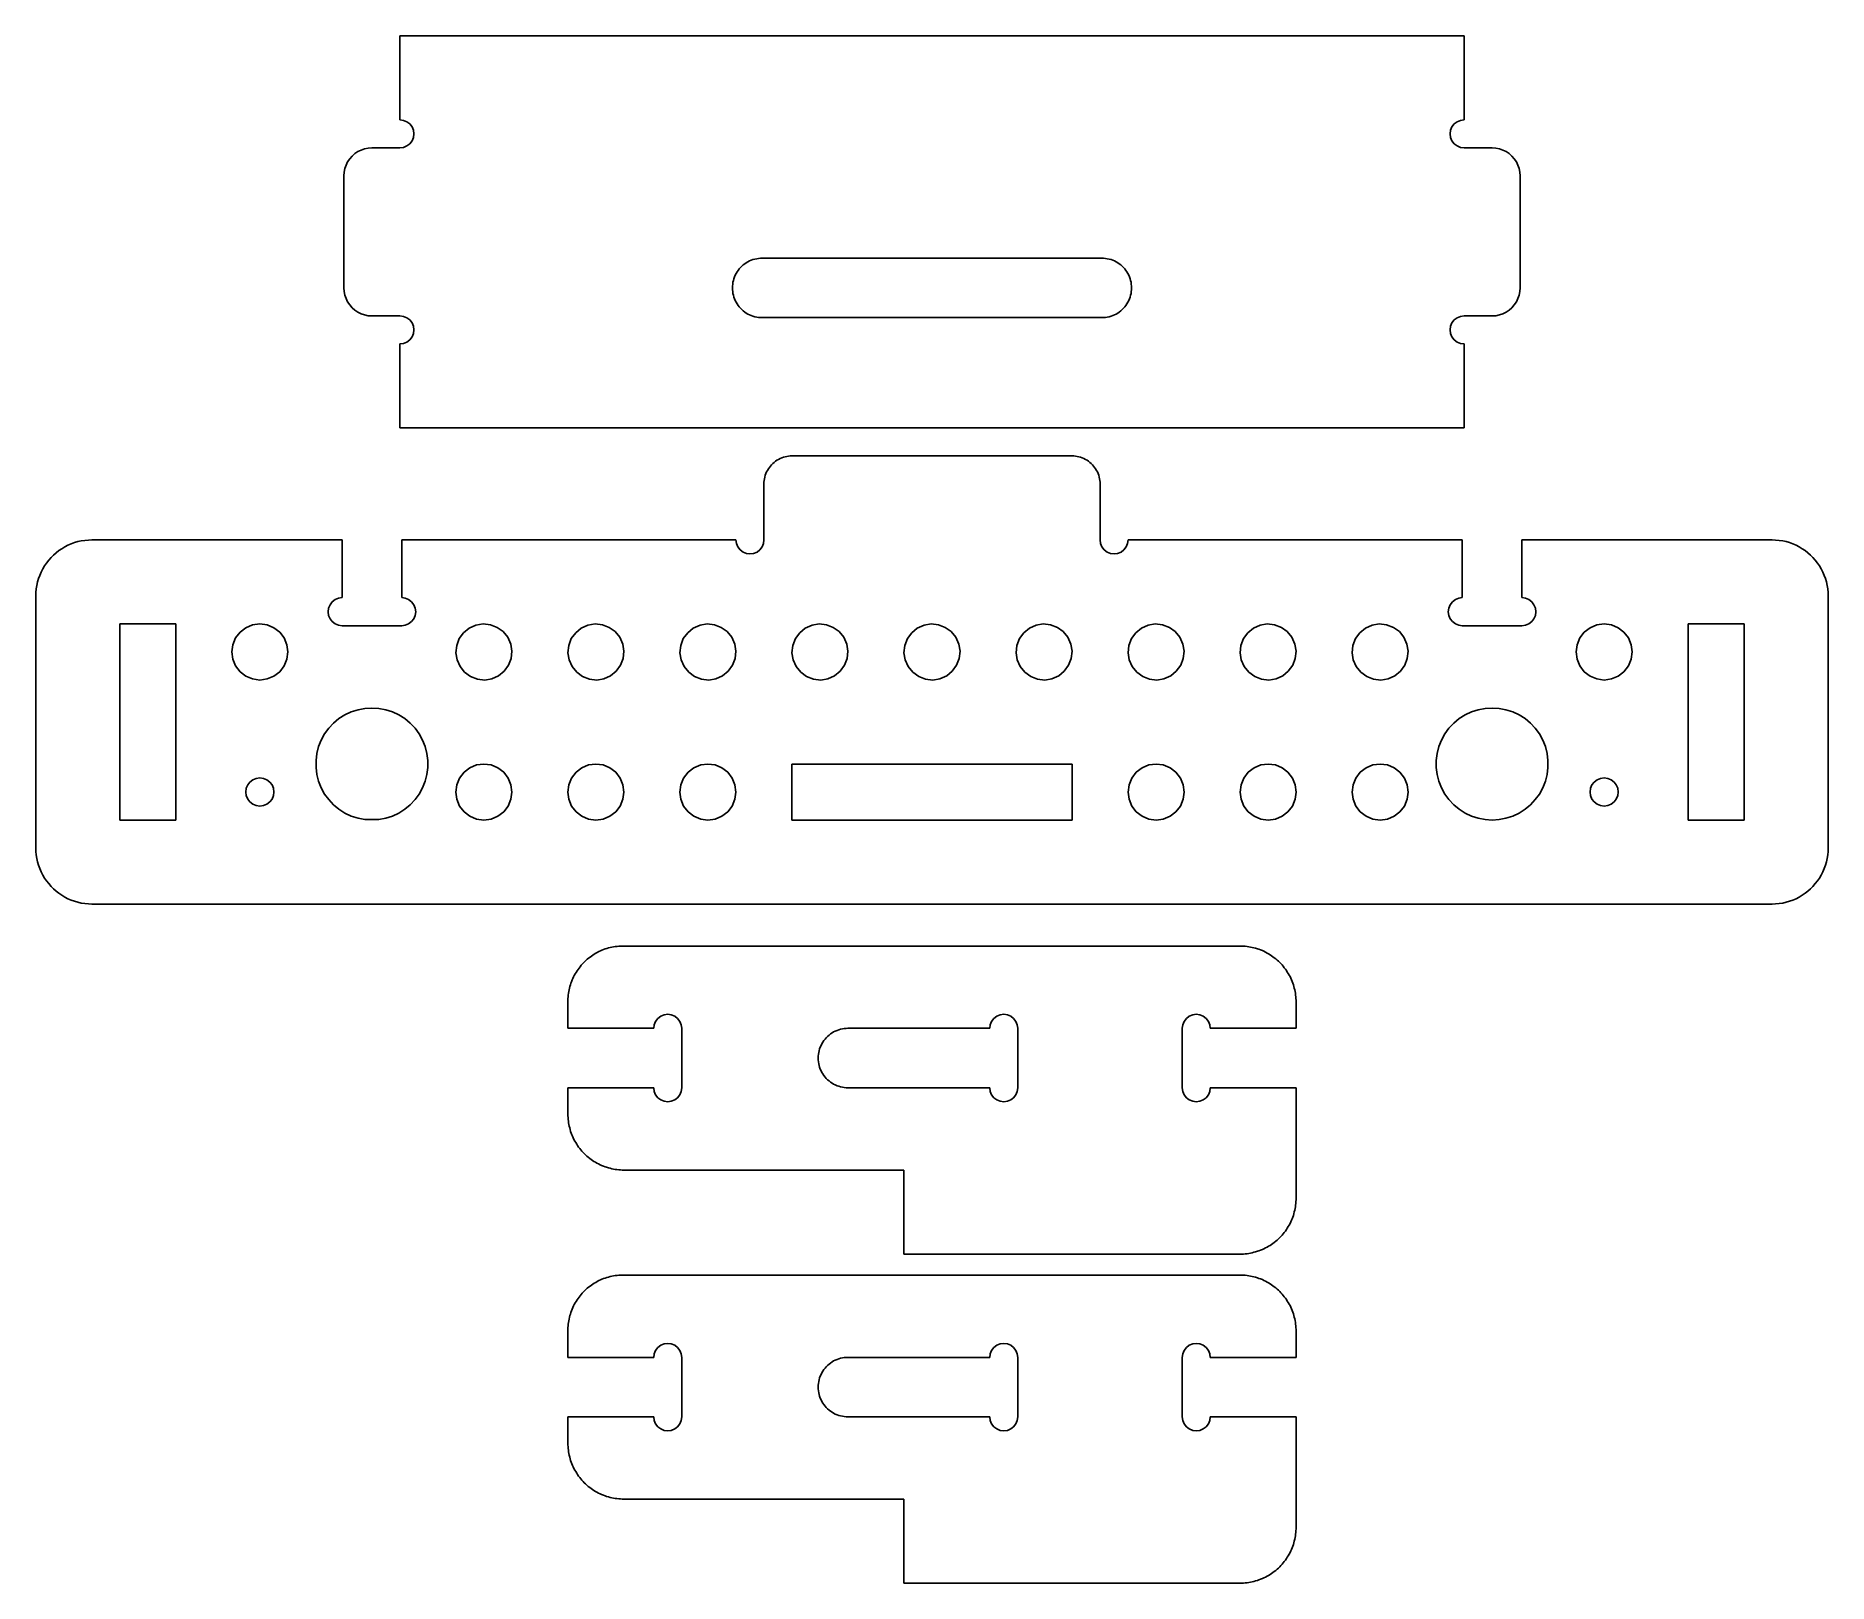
# Model space of a CAD drawing. Extents: x -8 to 8, y -6.9 to 6.9.
import ezdxf

# ---------------------------------------------------------------- set-up
doc = ezdxf.new("R2010")
doc.units = 0
doc.header["$MEASUREMENT"] = 0
doc.layers.get('0').update_dxf_attribs({"linetype": 'CONTINUOUS'})

msp = doc.modelspace()

# ---------------------------------------------------------------- linework, layer by layer
for p, q in [((-4.75, 6.906), (4.75, 6.906)), ((-4.75, 6.156), (-4.75, 6.906)), ((4.75, 6.156), (4.75, 6.906)), ((-4.75, 6.156), (-4.718, 6.152)), ((-4.718, 6.152), (-4.687, 6.14)), ((-4.687, 6.14), (-4.662, 6.12)), ((-4.662, 6.12), (-4.642, 6.094)), ((-4.642, 6.094), (-4.629, 6.064)), ((4.629, 6.064), (4.642, 6.094)), ((4.642, 6.094), (4.662, 6.12)), ((4.662, 6.12), (4.688, 6.14)), ((4.688, 6.14), (4.718, 6.152)), ((4.718, 6.152), (4.75, 6.156)), ((-4.687, 5.923), (-4.718, 5.911)), ((-4.662, 5.943), (-4.687, 5.923)), ((-4.642, 5.969), (-4.662, 5.943)), ((-4.629, 5.999), (-4.642, 5.969)), ((-4.629, 6.064), (-4.625, 6.031)), ((-4.625, 6.031), (-4.629, 5.999)), ((4.625, 6.031), (4.629, 6.064)), ((4.629, 5.999), (4.625, 6.031)), ((4.642, 5.969), (4.629, 5.999)), ((4.662, 5.943), (4.642, 5.969)), ((4.688, 5.923), (4.662, 5.943)), ((4.718, 5.911), (4.688, 5.923)), ((-5.217, 5.781), (-5.231, 5.752)), ((-5.198, 5.808), (-5.217, 5.781)), ((-5.177, 5.833), (-5.198, 5.808)), ((-5.152, 5.855), (-5.177, 5.833)), ((-5.125, 5.873), (-5.152, 5.855)), ((-5.096, 5.887), (-5.125, 5.873)), ((-5.065, 5.898), (-5.096, 5.887)), ((-5.033, 5.904), (-5.065, 5.898)), ((-5, 5.906), (-5.033, 5.904)), ((-5, 5.906), (-4.75, 5.906)), ((-4.718, 5.911), (-4.75, 5.906)), ((4.75, 5.906), (4.718, 5.911)), ((4.75, 5.906), (5, 5.906)), ((5.033, 5.904), (5, 5.906)), ((5.065, 5.898), (5.033, 5.904)), ((5.096, 5.887), (5.065, 5.898)), ((5.125, 5.873), (5.096, 5.887)), ((5.152, 5.855), (5.125, 5.873)), ((5.177, 5.833), (5.152, 5.855)), ((5.198, 5.808), (5.177, 5.833)), ((5.217, 5.781), (5.198, 5.808)), ((5.231, 5.752), (5.217, 5.781)), ((-5.248, 5.689), (-5.25, 5.656)), ((-5.25, 4.656), (-5.25, 5.656)), ((-5.241, 5.721), (-5.248, 5.689)), ((-5.231, 5.752), (-5.241, 5.721)), ((5.241, 5.721), (5.231, 5.752)), ((5.248, 5.689), (5.241, 5.721)), ((5.25, 5.656), (5.248, 5.689)), ((5.25, 5.656), (5.25, 4.656)), ((-1.74, 4.799), (-1.731, 4.812)), ((-1.731, 4.812), (-1.72, 4.826)), ((-1.72, 4.826), (-1.709, 4.838)), ((-1.709, 4.838), (-1.697, 4.85)), ((-1.697, 4.85), (-1.685, 4.861)), ((-1.685, 4.861), (-1.672, 4.871)), ((-1.672, 4.871), (-1.658, 4.881)), ((-1.658, 4.881), (-1.644, 4.889)), ((-1.644, 4.889), (-1.629, 4.897)), ((-1.629, 4.897), (-1.613, 4.903)), ((-1.613, 4.903), (-1.598, 4.909)), ((-1.598, 4.909), (-1.582, 4.914)), ((-1.582, 4.914), (-1.565, 4.917)), ((-1.565, 4.917), (-1.549, 4.92)), ((-1.549, 4.92), (-1.532, 4.921)), ((-1.532, 4.921), (-1.516, 4.922)), ((1.516, 4.922), (-1.516, 4.922)), ((1.516, 4.922), (1.532, 4.921)), ((1.532, 4.921), (1.549, 4.92)), ((1.549, 4.92), (1.565, 4.917)), ((1.565, 4.917), (1.582, 4.914)), ((1.582, 4.914), (1.598, 4.909)), ((1.598, 4.909), (1.613, 4.903)), ((1.613, 4.903), (1.629, 4.897)), ((1.629, 4.897), (1.644, 4.889)), ((1.644, 4.889), (1.658, 4.881)), ((1.658, 4.881), (1.672, 4.871)), ((1.672, 4.871), (1.685, 4.861)), ((1.685, 4.861), (1.697, 4.85)), ((1.697, 4.85), (1.709, 4.838)), ((1.709, 4.838), (1.72, 4.826)), ((1.72, 4.826), (1.731, 4.812)), ((1.731, 4.812), (1.74, 4.799)), ((-5.248, 4.624), (-5.25, 4.656)), ((-1.781, 4.673), (-1.779, 4.69)), ((-1.781, 4.656), (-1.781, 4.673)), ((-1.781, 4.64), (-1.781, 4.656)), ((-1.779, 4.69), (-1.777, 4.706)), ((-1.777, 4.706), (-1.773, 4.722)), ((-1.773, 4.722), (-1.768, 4.738)), ((-1.768, 4.738), (-1.763, 4.754)), ((-1.763, 4.754), (-1.756, 4.769)), ((-1.756, 4.769), (-1.748, 4.784)), ((-1.748, 4.784), (-1.74, 4.799)), ((1.74, 4.799), (1.748, 4.784)), ((1.748, 4.784), (1.756, 4.769)), ((1.756, 4.769), (1.763, 4.754)), ((1.763, 4.754), (1.768, 4.738)), ((1.768, 4.738), (1.773, 4.722)), ((1.773, 4.722), (1.777, 4.706)), ((1.777, 4.706), (1.779, 4.69)), ((1.779, 4.69), (1.781, 4.673)), ((1.781, 4.673), (1.781, 4.656)), ((1.781, 4.656), (1.781, 4.64)), ((5.25, 4.656), (5.248, 4.624)), ((-5.241, 4.592), (-5.248, 4.624)), ((-5.231, 4.561), (-5.241, 4.592)), ((-5.217, 4.531), (-5.231, 4.561)), ((-5.198, 4.504), (-5.217, 4.531)), ((-5.177, 4.479), (-5.198, 4.504)), ((-1.779, 4.623), (-1.781, 4.64)), ((-1.777, 4.606), (-1.779, 4.623)), ((-1.773, 4.59), (-1.777, 4.606)), ((-1.768, 4.574), (-1.773, 4.59)), ((-1.763, 4.558), (-1.768, 4.574)), ((-1.756, 4.543), (-1.763, 4.558)), ((-1.748, 4.528), (-1.756, 4.543)), ((-1.74, 4.514), (-1.748, 4.528)), ((-1.731, 4.5), (-1.74, 4.514)), ((-1.72, 4.487), (-1.731, 4.5)), ((-1.709, 4.474), (-1.72, 4.487)), ((1.72, 4.487), (1.709, 4.474)), ((1.731, 4.5), (1.72, 4.487)), ((1.74, 4.514), (1.731, 4.5)), ((1.748, 4.528), (1.74, 4.514)), ((1.756, 4.543), (1.748, 4.528)), ((1.763, 4.558), (1.756, 4.543)), ((1.768, 4.574), (1.763, 4.558)), ((1.773, 4.59), (1.768, 4.574)), ((1.777, 4.606), (1.773, 4.59)), ((1.779, 4.623), (1.777, 4.606)), ((1.781, 4.64), (1.779, 4.623)), ((5.198, 4.504), (5.177, 4.479)), ((5.217, 4.531), (5.198, 4.504)), ((5.231, 4.561), (5.217, 4.531)), ((5.241, 4.592), (5.231, 4.561)), ((5.248, 4.624), (5.241, 4.592)), ((-5.152, 4.458), (-5.177, 4.479)), ((-5.125, 4.44), (-5.152, 4.458)), ((-5.096, 4.425), (-5.125, 4.44)), ((-5.065, 4.415), (-5.096, 4.425)), ((-5.033, 4.408), (-5.065, 4.415)), ((-5, 4.406), (-5.033, 4.408)), ((-4.75, 4.406), (-5, 4.406)), ((-4.75, 4.406), (-4.718, 4.402)), ((-4.718, 4.402), (-4.687, 4.39)), ((-4.687, 4.39), (-4.662, 4.37)), ((-4.662, 4.37), (-4.642, 4.344)), ((-4.642, 4.344), (-4.629, 4.314)), ((-1.697, 4.463), (-1.709, 4.474)), ((-1.685, 4.452), (-1.697, 4.463)), ((-1.672, 4.441), (-1.685, 4.452)), ((-1.658, 4.432), (-1.672, 4.441)), ((-1.644, 4.423), (-1.658, 4.432)), ((-1.629, 4.416), (-1.644, 4.423)), ((-1.613, 4.409), (-1.629, 4.416)), ((-1.598, 4.404), (-1.613, 4.409)), ((-1.582, 4.399), (-1.598, 4.404)), ((-1.565, 4.395), (-1.582, 4.399)), ((-1.549, 4.393), (-1.565, 4.395)), ((-1.532, 4.391), (-1.549, 4.393)), ((-1.516, 4.391), (-1.532, 4.391)), ((-1.516, 4.391), (1.516, 4.391)), ((1.532, 4.391), (1.516, 4.391)), ((1.549, 4.393), (1.532, 4.391)), ((1.565, 4.395), (1.549, 4.393)), ((1.582, 4.399), (1.565, 4.395)), ((1.598, 4.404), (1.582, 4.399)), ((1.613, 4.409), (1.598, 4.404)), ((1.629, 4.416), (1.613, 4.409)), ((1.644, 4.423), (1.629, 4.416)), ((1.658, 4.432), (1.644, 4.423)), ((1.672, 4.441), (1.658, 4.432)), ((1.685, 4.452), (1.672, 4.441)), ((1.697, 4.463), (1.685, 4.452)), ((1.709, 4.474), (1.697, 4.463)), ((4.629, 4.314), (4.642, 4.344)), ((4.642, 4.344), (4.662, 4.37)), ((4.662, 4.37), (4.688, 4.39)), ((4.688, 4.39), (4.718, 4.402)), ((4.718, 4.402), (4.75, 4.406)), ((5, 4.406), (4.75, 4.406)), ((5.033, 4.408), (5, 4.406)), ((5.065, 4.415), (5.033, 4.408)), ((5.096, 4.425), (5.065, 4.415)), ((5.125, 4.44), (5.096, 4.425)), ((5.152, 4.458), (5.125, 4.44)), ((5.177, 4.479), (5.152, 4.458)), ((-4.718, 4.161), (-4.75, 4.156)), ((-4.687, 4.173), (-4.718, 4.161)), ((-4.662, 4.193), (-4.687, 4.173)), ((-4.642, 4.219), (-4.662, 4.193)), ((-4.629, 4.249), (-4.642, 4.219)), ((-4.629, 4.314), (-4.625, 4.281)), ((-4.625, 4.281), (-4.629, 4.249)), ((4.625, 4.281), (4.629, 4.314)), ((4.629, 4.249), (4.625, 4.281)), ((4.642, 4.219), (4.629, 4.249)), ((4.662, 4.193), (4.642, 4.219)), ((4.688, 4.173), (4.662, 4.193)), ((4.718, 4.161), (4.688, 4.173)), ((4.75, 4.156), (4.718, 4.161)), ((-4.75, 4.156), (-4.75, 3.406)), ((4.75, 4.156), (4.75, 3.406)), ((4.75, 3.406), (-4.75, 3.406)), ((-1.461, 3.04), (-1.469, 3.027)), ((-1.452, 3.053), (-1.461, 3.04)), ((-1.443, 3.066), (-1.452, 3.053)), ((-1.432, 3.077), (-1.443, 3.066)), ((-1.421, 3.088), (-1.432, 3.077)), ((-1.409, 3.099), (-1.421, 3.088)), ((-1.397, 3.109), (-1.409, 3.099)), ((-1.384, 3.117), (-1.397, 3.109)), ((-1.37, 3.125), (-1.384, 3.117)), ((-1.356, 3.132), (-1.37, 3.125)), ((-1.342, 3.139), (-1.356, 3.132)), ((-1.327, 3.144), (-1.342, 3.139)), ((-1.312, 3.148), (-1.327, 3.144)), ((-1.297, 3.152), (-1.312, 3.148)), ((-1.281, 3.154), (-1.297, 3.152)), ((-1.266, 3.156), (-1.281, 3.154)), ((-1.25, 3.156), (-1.266, 3.156)), ((-1.25, 3.156), (1.25, 3.156)), ((1.266, 3.156), (1.25, 3.156)), ((1.281, 3.154), (1.266, 3.156)), ((1.297, 3.152), (1.281, 3.154)), ((1.312, 3.148), (1.297, 3.152)), ((1.327, 3.144), (1.312, 3.148)), ((1.342, 3.139), (1.327, 3.144)), ((1.356, 3.132), (1.342, 3.139)), ((1.37, 3.125), (1.356, 3.132)), ((1.384, 3.117), (1.37, 3.125)), ((1.397, 3.109), (1.384, 3.117)), ((1.409, 3.099), (1.397, 3.109)), ((1.421, 3.088), (1.409, 3.099)), ((1.432, 3.077), (1.421, 3.088)), ((1.443, 3.066), (1.432, 3.077)), ((1.452, 3.053), (1.443, 3.066)), ((1.461, 3.04), (1.452, 3.053)), ((1.469, 3.027), (1.461, 3.04)), ((-1.498, 2.938), (-1.5, 2.922)), ((-1.5, 2.922), (-1.5, 2.906)), ((-1.5, 2.906), (-1.5, 2.406)), ((-1.496, 2.953), (-1.498, 2.938)), ((-1.492, 2.968), (-1.496, 2.953)), ((-1.488, 2.984), (-1.492, 2.968)), ((-1.482, 2.998), (-1.488, 2.984)), ((-1.476, 3.013), (-1.482, 2.998)), ((-1.469, 3.027), (-1.476, 3.013)), ((1.476, 3.013), (1.469, 3.027)), ((1.482, 2.998), (1.476, 3.013)), ((1.488, 2.984), (1.482, 2.998)), ((1.492, 2.968), (1.488, 2.984)), ((1.496, 2.953), (1.492, 2.968)), ((1.498, 2.938), (1.496, 2.953)), ((1.5, 2.922), (1.498, 2.938)), ((1.5, 2.906), (1.5, 2.922)), ((1.5, 2.406), (1.5, 2.906)), ((-7.594, 2.397), (-7.563, 2.402)), ((-7.563, 2.402), (-7.531, 2.405)), ((-7.531, 2.405), (-7.5, 2.406)), ((-5.266, 2.406), (-7.5, 2.406)), ((-5.266, 1.891), (-5.266, 2.406)), ((-4.734, 2.406), (-4.734, 1.891)), ((-1.75, 2.406), (-4.734, 2.406)), ((-1.746, 2.374), (-1.75, 2.406)), ((-1.5, 2.406), (-1.504, 2.374)), ((1.504, 2.374), (1.5, 2.406)), ((1.75, 2.406), (1.746, 2.374)), ((4.734, 2.406), (1.75, 2.406)), ((4.734, 2.406), (4.734, 1.891)), ((5.266, 1.891), (5.266, 2.406)), ((7.5, 2.406), (5.266, 2.406)), ((7.531, 2.405), (7.5, 2.406)), ((7.563, 2.402), (7.531, 2.405)), ((7.594, 2.397), (7.563, 2.402)), ((-7.885, 2.225), (-7.864, 2.249)), ((-7.864, 2.249), (-7.842, 2.271)), ((-7.842, 2.271), (-7.819, 2.292)), ((-7.819, 2.292), (-7.794, 2.311)), ((-7.794, 2.311), (-7.768, 2.328)), ((-7.768, 2.328), (-7.741, 2.344)), ((-7.741, 2.344), (-7.713, 2.359)), ((-7.713, 2.359), (-7.684, 2.371)), ((-7.684, 2.371), (-7.655, 2.382)), ((-7.655, 2.382), (-7.624, 2.391)), ((-7.624, 2.391), (-7.594, 2.397)), ((-1.733, 2.344), (-1.746, 2.374)), ((-1.713, 2.318), (-1.733, 2.344)), ((-1.687, 2.298), (-1.713, 2.318)), ((-1.657, 2.286), (-1.687, 2.298)), ((-1.625, 2.281), (-1.657, 2.286)), ((-1.593, 2.286), (-1.625, 2.281)), ((-1.562, 2.298), (-1.593, 2.286)), ((-1.537, 2.318), (-1.562, 2.298)), ((-1.517, 2.344), (-1.537, 2.318)), ((-1.504, 2.374), (-1.517, 2.344)), ((1.517, 2.344), (1.504, 2.374)), ((1.537, 2.318), (1.517, 2.344)), ((1.563, 2.298), (1.537, 2.318)), ((1.593, 2.286), (1.563, 2.298)), ((1.625, 2.281), (1.593, 2.286)), ((1.657, 2.286), (1.625, 2.281)), ((1.688, 2.298), (1.657, 2.286)), ((1.713, 2.318), (1.688, 2.298)), ((1.733, 2.344), (1.713, 2.318)), ((1.746, 2.374), (1.733, 2.344)), ((7.624, 2.391), (7.594, 2.397)), ((7.655, 2.382), (7.624, 2.391)), ((7.684, 2.371), (7.655, 2.382)), ((7.713, 2.359), (7.684, 2.371)), ((7.741, 2.344), (7.713, 2.359)), ((7.768, 2.328), (7.741, 2.344)), ((7.794, 2.311), (7.768, 2.328)), ((7.819, 2.292), (7.794, 2.311)), ((7.842, 2.271), (7.819, 2.292)), ((7.864, 2.249), (7.842, 2.271)), ((7.885, 2.225), (7.864, 2.249)), ((-7.976, 2.061), (-7.965, 2.09)), ((-7.965, 2.09), (-7.952, 2.119)), ((-7.952, 2.119), (-7.938, 2.147)), ((-7.938, 2.147), (-7.922, 2.174)), ((-7.922, 2.174), (-7.905, 2.2)), ((-7.905, 2.2), (-7.885, 2.225)), ((7.905, 2.2), (7.885, 2.225)), ((7.922, 2.174), (7.905, 2.2)), ((7.938, 2.147), (7.922, 2.174)), ((7.952, 2.119), (7.938, 2.147)), ((7.965, 2.09), (7.952, 2.119)), ((7.976, 2.061), (7.965, 2.09)), ((-8, 1.906), (-7.999, 1.938)), ((-7.999, 1.938), (-7.996, 1.969)), ((-7.996, 1.969), (-7.991, 2)), ((-7.991, 2), (-7.984, 2.031)), ((-7.984, 2.031), (-7.976, 2.061)), ((7.984, 2.031), (7.976, 2.061)), ((7.991, 2), (7.984, 2.031)), ((7.996, 1.969), (7.991, 2)), ((7.999, 1.938), (7.996, 1.969)), ((8, 1.906), (7.999, 1.938)), ((-8, -0.344), (-8, 1.906)), ((-5.391, 1.766), (-5.386, 1.798)), ((-5.386, 1.733), (-5.391, 1.766)), ((-5.386, 1.798), (-5.374, 1.828)), ((-5.374, 1.828), (-5.354, 1.854)), ((-5.354, 1.854), (-5.328, 1.874)), ((-5.328, 1.874), (-5.298, 1.886)), ((-5.298, 1.886), (-5.266, 1.891)), ((-4.734, 1.891), (-4.702, 1.886)), ((-4.702, 1.886), (-4.672, 1.874)), ((-4.672, 1.874), (-4.646, 1.854)), ((-4.646, 1.854), (-4.626, 1.828)), ((-4.626, 1.828), (-4.614, 1.798)), ((-4.614, 1.798), (-4.609, 1.766)), ((-4.609, 1.766), (-4.614, 1.733)), ((4.609, 1.766), (4.614, 1.798)), ((4.614, 1.733), (4.609, 1.766)), ((4.614, 1.798), (4.626, 1.828)), ((4.626, 1.828), (4.646, 1.854)), ((4.646, 1.854), (4.672, 1.874)), ((4.672, 1.874), (4.702, 1.886)), ((4.702, 1.886), (4.734, 1.891)), ((5.266, 1.891), (5.298, 1.886)), ((5.298, 1.886), (5.328, 1.874)), ((5.328, 1.874), (5.354, 1.854)), ((5.354, 1.854), (5.374, 1.828)), ((5.374, 1.828), (5.386, 1.798)), ((5.386, 1.798), (5.391, 1.766)), ((5.391, 1.766), (5.386, 1.733)), ((8, 1.906), (8, -0.344)), ((-7.25, -0.094), (-7.25, 1.656)), ((-7.25, 1.656), (-6.75, 1.656)), ((-6.75, 1.656), (-6.75, -0.094)), ((-6.177, 1.583), (-6.125, 1.623)), ((-6.125, 1.623), (-6.065, 1.648)), ((-6.065, 1.648), (-6, 1.656)), ((-6, 1.656), (-5.935, 1.648)), ((-5.935, 1.648), (-5.875, 1.623)), ((-5.875, 1.623), (-5.823, 1.583)), ((-5.374, 1.703), (-5.386, 1.733)), ((-5.354, 1.677), (-5.374, 1.703)), ((-5.328, 1.657), (-5.354, 1.677)), ((-5.298, 1.645), (-5.328, 1.657)), ((-5.266, 1.641), (-5.298, 1.645)), ((-4.734, 1.641), (-5.266, 1.641)), ((-4.702, 1.645), (-4.734, 1.641)), ((-4.672, 1.657), (-4.702, 1.645)), ((-4.646, 1.677), (-4.672, 1.657)), ((-4.626, 1.703), (-4.646, 1.677)), ((-4.614, 1.733), (-4.626, 1.703)), ((-4.181, 1.578), (-4.131, 1.619)), ((-4.131, 1.619), (-4.071, 1.646)), ((-4.071, 1.646), (-4.007, 1.656)), ((-4.007, 1.656), (-3.942, 1.649)), ((-3.942, 1.649), (-3.881, 1.626)), ((-3.881, 1.626), (-3.828, 1.588)), ((-3.181, 1.578), (-3.131, 1.619)), ((-3.131, 1.619), (-3.071, 1.646)), ((-3.071, 1.646), (-3.007, 1.656)), ((-3.007, 1.656), (-2.942, 1.649)), ((-2.942, 1.649), (-2.881, 1.626)), ((-2.881, 1.626), (-2.828, 1.588)), ((-2.181, 1.578), (-2.131, 1.619)), ((-2.131, 1.619), (-2.071, 1.646)), ((-2.071, 1.646), (-2.007, 1.656)), ((-2.007, 1.656), (-1.942, 1.649)), ((-1.942, 1.649), (-1.881, 1.626)), ((-1.881, 1.626), (-1.828, 1.588)), ((-1.181, 1.578), (-1.131, 1.619)), ((-1.131, 1.619), (-1.071, 1.646)), ((-1.071, 1.646), (-1.007, 1.656)), ((-1.007, 1.656), (-0.942, 1.649)), ((-0.942, 1.649), (-0.881, 1.626)), ((-0.881, 1.626), (-0.828, 1.588)), ((-0.181, 1.578), (-0.131, 1.619)), ((-0.131, 1.619), (-0.071, 1.646)), ((-0.071, 1.646), (-0.007, 1.656)), ((-0.007, 1.656), (0.058, 1.649)), ((0.058, 1.649), (0.119, 1.626)), ((0.119, 1.626), (0.172, 1.588)), ((0.819, 1.578), (0.869, 1.619)), ((0.869, 1.619), (0.929, 1.646)), ((0.929, 1.646), (0.993, 1.656)), ((0.993, 1.656), (1.058, 1.649)), ((1.058, 1.649), (1.119, 1.626)), ((1.119, 1.626), (1.172, 1.588)), ((1.819, 1.578), (1.869, 1.619)), ((1.869, 1.619), (1.929, 1.646)), ((1.929, 1.646), (1.993, 1.656)), ((1.993, 1.656), (2.058, 1.649)), ((2.058, 1.649), (2.119, 1.626)), ((2.119, 1.626), (2.172, 1.588)), ((2.819, 1.578), (2.869, 1.619)), ((2.869, 1.619), (2.929, 1.646)), ((2.929, 1.646), (2.993, 1.656)), ((2.993, 1.656), (3.058, 1.649)), ((3.058, 1.649), (3.119, 1.626)), ((3.119, 1.626), (3.172, 1.588)), ((3.819, 1.578), (3.869, 1.619)), ((3.869, 1.619), (3.929, 1.646)), ((3.929, 1.646), (3.993, 1.656)), ((3.993, 1.656), (4.058, 1.649)), ((4.058, 1.649), (4.119, 1.626)), ((4.119, 1.626), (4.172, 1.588)), ((4.626, 1.703), (4.614, 1.733)), ((4.646, 1.677), (4.626, 1.703)), ((4.672, 1.657), (4.646, 1.677)), ((4.702, 1.645), (4.672, 1.657)), ((4.734, 1.641), (4.702, 1.645)), ((4.734, 1.641), (5.266, 1.641)), ((5.298, 1.645), (5.266, 1.641)), ((5.328, 1.657), (5.298, 1.645)), ((5.354, 1.677), (5.328, 1.657)), ((5.374, 1.703), (5.354, 1.677)), ((5.386, 1.733), (5.374, 1.703)), ((5.823, 1.583), (5.875, 1.623)), ((5.875, 1.623), (5.935, 1.648)), ((5.935, 1.648), (6, 1.656)), ((6, 1.656), (6.065, 1.648)), ((6.065, 1.648), (6.125, 1.623)), ((6.125, 1.623), (6.177, 1.583)), ((6.75, -0.094), (6.75, 1.656)), ((6.75, 1.656), (7.25, 1.656)), ((7.25, 1.656), (7.25, -0.094)), ((-6.25, 1.406), (-6.241, 1.471)), ((-6.241, 1.471), (-6.217, 1.531)), ((-6.217, 1.531), (-6.177, 1.583)), ((-5.823, 1.583), (-5.783, 1.531)), ((-5.783, 1.531), (-5.759, 1.471)), ((-5.759, 1.471), (-5.75, 1.406)), ((-4.25, 1.4), (-4.243, 1.465)), ((-4.243, 1.465), (-4.22, 1.526)), ((-4.22, 1.526), (-4.181, 1.578)), ((-3.828, 1.588), (-3.787, 1.537)), ((-3.787, 1.537), (-3.76, 1.477)), ((-3.76, 1.477), (-3.75, 1.413)), ((-3.25, 1.4), (-3.243, 1.465)), ((-3.243, 1.465), (-3.22, 1.526)), ((-3.22, 1.526), (-3.181, 1.578)), ((-2.828, 1.588), (-2.787, 1.537)), ((-2.787, 1.537), (-2.76, 1.477)), ((-2.76, 1.477), (-2.75, 1.413)), ((-2.25, 1.4), (-2.243, 1.465)), ((-2.243, 1.465), (-2.22, 1.526)), ((-2.22, 1.526), (-2.181, 1.578)), ((-1.828, 1.588), (-1.787, 1.537)), ((-1.787, 1.537), (-1.76, 1.477)), ((-1.76, 1.477), (-1.75, 1.413)), ((-1.25, 1.4), (-1.243, 1.465)), ((-1.243, 1.465), (-1.22, 1.526)), ((-1.22, 1.526), (-1.181, 1.578)), ((-0.828, 1.588), (-0.787, 1.537)), ((-0.787, 1.537), (-0.76, 1.477)), ((-0.76, 1.477), (-0.75, 1.413)), ((-0.25, 1.4), (-0.243, 1.465)), ((-0.243, 1.465), (-0.22, 1.526)), ((-0.22, 1.526), (-0.181, 1.578)), ((0.172, 1.588), (0.213, 1.537)), ((0.213, 1.537), (0.24, 1.477)), ((0.24, 1.477), (0.25, 1.413)), ((0.75, 1.4), (0.757, 1.465)), ((0.757, 1.465), (0.78, 1.526)), ((0.78, 1.526), (0.819, 1.578)), ((1.172, 1.588), (1.213, 1.537)), ((1.213, 1.537), (1.24, 1.477)), ((1.24, 1.477), (1.25, 1.413)), ((1.75, 1.4), (1.757, 1.465)), ((1.757, 1.465), (1.78, 1.526)), ((1.78, 1.526), (1.819, 1.578)), ((2.172, 1.588), (2.213, 1.537)), ((2.213, 1.537), (2.24, 1.477)), ((2.24, 1.477), (2.25, 1.413)), ((2.75, 1.4), (2.757, 1.465)), ((2.757, 1.465), (2.78, 1.526)), ((2.78, 1.526), (2.819, 1.578)), ((3.172, 1.588), (3.213, 1.537)), ((3.213, 1.537), (3.24, 1.477)), ((3.24, 1.477), (3.25, 1.413)), ((3.75, 1.4), (3.757, 1.465)), ((3.757, 1.465), (3.78, 1.526)), ((3.78, 1.526), (3.819, 1.578)), ((4.172, 1.588), (4.213, 1.537)), ((4.213, 1.537), (4.24, 1.477)), ((4.24, 1.477), (4.25, 1.413)), ((5.75, 1.406), (5.759, 1.471)), ((5.759, 1.471), (5.783, 1.531)), ((5.783, 1.531), (5.823, 1.583)), ((6.177, 1.583), (6.217, 1.531)), ((6.217, 1.531), (6.241, 1.471)), ((6.241, 1.471), (6.25, 1.406)), ((-6.241, 1.342), (-6.25, 1.406)), ((-6.217, 1.281), (-6.241, 1.342)), ((-6.177, 1.229), (-6.217, 1.281)), ((-5.783, 1.281), (-5.823, 1.229)), ((-5.759, 1.342), (-5.783, 1.281)), ((-5.75, 1.406), (-5.759, 1.342)), ((-4.24, 1.335), (-4.25, 1.4)), ((-4.213, 1.276), (-4.24, 1.335)), ((-3.78, 1.287), (-3.819, 1.234)), ((-3.757, 1.348), (-3.78, 1.287)), ((-3.75, 1.413), (-3.757, 1.348)), ((-3.24, 1.335), (-3.25, 1.4)), ((-3.213, 1.276), (-3.24, 1.335)), ((-2.78, 1.287), (-2.819, 1.234)), ((-2.757, 1.348), (-2.78, 1.287)), ((-2.75, 1.413), (-2.757, 1.348)), ((-2.24, 1.335), (-2.25, 1.4)), ((-2.213, 1.276), (-2.24, 1.335)), ((-1.78, 1.287), (-1.819, 1.234)), ((-1.757, 1.348), (-1.78, 1.287)), ((-1.75, 1.413), (-1.757, 1.348)), ((-1.24, 1.335), (-1.25, 1.4)), ((-1.213, 1.276), (-1.24, 1.335)), ((-0.78, 1.287), (-0.819, 1.234)), ((-0.757, 1.348), (-0.78, 1.287)), ((-0.75, 1.413), (-0.757, 1.348)), ((-0.24, 1.335), (-0.25, 1.4)), ((-0.213, 1.276), (-0.24, 1.335)), ((0.22, 1.287), (0.181, 1.234)), ((0.243, 1.348), (0.22, 1.287)), ((0.25, 1.413), (0.243, 1.348)), ((0.76, 1.335), (0.75, 1.4)), ((0.787, 1.276), (0.76, 1.335)), ((1.22, 1.287), (1.181, 1.234)), ((1.243, 1.348), (1.22, 1.287)), ((1.25, 1.413), (1.243, 1.348)), ((1.76, 1.335), (1.75, 1.4)), ((1.787, 1.276), (1.76, 1.335)), ((2.22, 1.287), (2.181, 1.234)), ((2.243, 1.348), (2.22, 1.287)), ((2.25, 1.413), (2.243, 1.348)), ((2.76, 1.335), (2.75, 1.4)), ((2.787, 1.276), (2.76, 1.335)), ((3.22, 1.287), (3.181, 1.234)), ((3.243, 1.348), (3.22, 1.287)), ((3.25, 1.413), (3.243, 1.348)), ((3.76, 1.335), (3.75, 1.4)), ((3.787, 1.276), (3.76, 1.335)), ((4.22, 1.287), (4.181, 1.234)), ((4.243, 1.348), (4.22, 1.287)), ((4.25, 1.413), (4.243, 1.348)), ((5.759, 1.342), (5.75, 1.406)), ((5.783, 1.281), (5.759, 1.342)), ((5.823, 1.229), (5.783, 1.281)), ((6.217, 1.281), (6.177, 1.229)), ((6.241, 1.342), (6.217, 1.281)), ((6.25, 1.406), (6.241, 1.342)), ((-6.125, 1.19), (-6.177, 1.229)), ((-6.065, 1.165), (-6.125, 1.19)), ((-6, 1.156), (-6.065, 1.165)), ((-5.935, 1.165), (-6, 1.156)), ((-5.875, 1.19), (-5.935, 1.165)), ((-5.823, 1.229), (-5.875, 1.19)), ((-4.172, 1.225), (-4.213, 1.276)), ((-4.119, 1.187), (-4.172, 1.225)), ((-4.058, 1.163), (-4.119, 1.187)), ((-3.993, 1.156), (-4.058, 1.163)), ((-3.929, 1.167), (-3.993, 1.156)), ((-3.869, 1.193), (-3.929, 1.167)), ((-3.819, 1.234), (-3.869, 1.193)), ((-3.172, 1.225), (-3.213, 1.276)), ((-3.119, 1.187), (-3.172, 1.225)), ((-3.058, 1.163), (-3.119, 1.187)), ((-2.993, 1.156), (-3.058, 1.163)), ((-2.929, 1.167), (-2.993, 1.156)), ((-2.869, 1.193), (-2.929, 1.167)), ((-2.819, 1.234), (-2.869, 1.193)), ((-2.172, 1.225), (-2.213, 1.276)), ((-2.119, 1.187), (-2.172, 1.225)), ((-2.058, 1.163), (-2.119, 1.187)), ((-1.993, 1.156), (-2.058, 1.163)), ((-1.929, 1.167), (-1.993, 1.156)), ((-1.869, 1.193), (-1.929, 1.167)), ((-1.819, 1.234), (-1.869, 1.193)), ((-1.172, 1.225), (-1.213, 1.276)), ((-1.119, 1.187), (-1.172, 1.225)), ((-1.058, 1.163), (-1.119, 1.187)), ((-0.993, 1.156), (-1.058, 1.163)), ((-0.929, 1.167), (-0.993, 1.156)), ((-0.869, 1.193), (-0.929, 1.167)), ((-0.819, 1.234), (-0.869, 1.193)), ((-0.172, 1.225), (-0.213, 1.276)), ((-0.119, 1.187), (-0.172, 1.225)), ((-0.058, 1.163), (-0.119, 1.187)), ((0.007, 1.156), (-0.058, 1.163)), ((0.071, 1.167), (0.007, 1.156)), ((0.131, 1.193), (0.071, 1.167)), ((0.181, 1.234), (0.131, 1.193)), ((0.828, 1.225), (0.787, 1.276)), ((0.881, 1.187), (0.828, 1.225)), ((0.942, 1.163), (0.881, 1.187)), ((1.007, 1.156), (0.942, 1.163)), ((1.071, 1.167), (1.007, 1.156)), ((1.131, 1.193), (1.071, 1.167)), ((1.181, 1.234), (1.131, 1.193)), ((1.828, 1.225), (1.787, 1.276)), ((1.881, 1.187), (1.828, 1.225)), ((1.942, 1.163), (1.881, 1.187)), ((2.007, 1.156), (1.942, 1.163)), ((2.071, 1.167), (2.007, 1.156)), ((2.131, 1.193), (2.071, 1.167)), ((2.181, 1.234), (2.131, 1.193)), ((2.828, 1.225), (2.787, 1.276)), ((2.881, 1.187), (2.828, 1.225)), ((2.942, 1.163), (2.881, 1.187)), ((3.007, 1.156), (2.942, 1.163)), ((3.071, 1.167), (3.007, 1.156)), ((3.131, 1.193), (3.071, 1.167)), ((3.181, 1.234), (3.131, 1.193)), ((3.828, 1.225), (3.787, 1.276)), ((3.881, 1.187), (3.828, 1.225)), ((3.942, 1.163), (3.881, 1.187)), ((4.007, 1.156), (3.942, 1.163)), ((4.071, 1.167), (4.007, 1.156)), ((4.131, 1.193), (4.071, 1.167)), ((4.181, 1.234), (4.131, 1.193)), ((5.875, 1.19), (5.823, 1.229)), ((5.935, 1.165), (5.875, 1.19)), ((6, 1.156), (5.935, 1.165)), ((6.065, 1.165), (6, 1.156)), ((6.125, 1.19), (6.065, 1.165)), ((6.177, 1.229), (6.125, 1.19)), ((-5.342, 0.771), (-5.294, 0.811)), ((-5.294, 0.811), (-5.241, 0.844)), ((-5.241, 0.844), (-5.184, 0.871)), ((-5.184, 0.871), (-5.124, 0.891)), ((-5.124, 0.891), (-5.063, 0.902)), ((-5.063, 0.902), (-5, 0.906)), ((-5, 0.906), (-4.937, 0.902)), ((-4.937, 0.902), (-4.876, 0.891)), ((-4.876, 0.891), (-4.816, 0.871)), ((-4.816, 0.871), (-4.759, 0.844)), ((-4.759, 0.844), (-4.706, 0.811)), ((-4.706, 0.811), (-4.658, 0.771)), ((4.658, 0.771), (4.706, 0.811)), ((4.706, 0.811), (4.759, 0.844)), ((4.759, 0.844), (4.816, 0.871)), ((4.816, 0.871), (4.876, 0.891)), ((4.876, 0.891), (4.937, 0.902)), ((4.937, 0.902), (5, 0.905)), ((5, 0.905), (5.063, 0.902)), ((5.063, 0.902), (5.124, 0.891)), ((5.124, 0.891), (5.184, 0.871)), ((5.184, 0.871), (5.241, 0.844)), ((5.241, 0.844), (5.294, 0.811)), ((5.294, 0.811), (5.342, 0.771)), ((-5.452, 0.619), (-5.422, 0.674)), ((-5.422, 0.674), (-5.385, 0.725)), ((-5.385, 0.725), (-5.342, 0.771)), ((-4.658, 0.771), (-4.615, 0.725)), ((-4.615, 0.725), (-4.578, 0.674)), ((-4.578, 0.674), (-4.548, 0.619)), ((4.548, 0.619), (4.578, 0.674)), ((4.578, 0.674), (4.615, 0.725)), ((4.615, 0.725), (4.658, 0.771)), ((5.342, 0.771), (5.385, 0.725)), ((5.385, 0.725), (5.422, 0.674)), ((5.422, 0.674), (5.452, 0.619)), ((-5.499, 0.438), (-5.491, 0.5)), ((-5.491, 0.5), (-5.476, 0.561)), ((-5.476, 0.561), (-5.452, 0.619)), ((-4.548, 0.619), (-4.524, 0.561)), ((-4.524, 0.561), (-4.509, 0.5)), ((-4.509, 0.5), (-4.501, 0.438)), ((4.501, 0.438), (4.509, 0.5)), ((4.509, 0.5), (4.524, 0.561)), ((4.524, 0.561), (4.548, 0.619)), ((5.452, 0.619), (5.476, 0.561)), ((5.476, 0.561), (5.491, 0.5)), ((5.491, 0.5), (5.499, 0.438)), ((-5.499, 0.375), (-5.499, 0.438)), ((-5.491, 0.313), (-5.499, 0.375)), ((-4.501, 0.375), (-4.509, 0.313)), ((-4.501, 0.438), (-4.501, 0.375)), ((-4.217, 0.281), (-4.177, 0.333)), ((-4.177, 0.333), (-4.125, 0.373)), ((-4.125, 0.373), (-4.065, 0.398)), ((-4.065, 0.398), (-4, 0.406)), ((-4, 0.406), (-3.935, 0.398)), ((-3.935, 0.398), (-3.875, 0.373)), ((-3.875, 0.373), (-3.823, 0.333)), ((-3.823, 0.333), (-3.783, 0.281)), ((-3.217, 0.281), (-3.177, 0.333)), ((-3.177, 0.333), (-3.125, 0.373)), ((-3.125, 0.373), (-3.065, 0.398)), ((-3.065, 0.398), (-3, 0.406)), ((-3, 0.406), (-2.935, 0.398)), ((-2.935, 0.398), (-2.875, 0.373)), ((-2.875, 0.373), (-2.823, 0.333)), ((-2.823, 0.333), (-2.783, 0.281)), ((-2.217, 0.281), (-2.177, 0.333)), ((-2.177, 0.333), (-2.125, 0.373)), ((-2.125, 0.373), (-2.065, 0.398)), ((-2.065, 0.398), (-2, 0.406)), ((-2, 0.406), (-1.935, 0.398)), ((-1.935, 0.398), (-1.875, 0.373)), ((-1.875, 0.373), (-1.823, 0.333)), ((-1.823, 0.333), (-1.783, 0.281)), ((-1.25, 0.406), (1.25, 0.406)), ((-1.25, -0.094), (-1.25, 0.406)), ((1.25, 0.406), (1.25, -0.094)), ((1.783, 0.281), (1.823, 0.333)), ((1.823, 0.333), (1.875, 0.373)), ((1.875, 0.373), (1.935, 0.398)), ((1.935, 0.398), (2, 0.406)), ((2, 0.406), (2.065, 0.398)), ((2.065, 0.398), (2.125, 0.373)), ((2.125, 0.373), (2.177, 0.333)), ((2.177, 0.333), (2.217, 0.281)), ((2.783, 0.281), (2.823, 0.333)), ((2.823, 0.333), (2.875, 0.373)), ((2.875, 0.373), (2.935, 0.398)), ((2.935, 0.398), (3, 0.406)), ((3, 0.406), (3.065, 0.398)), ((3.065, 0.398), (3.125, 0.373)), ((3.125, 0.373), (3.177, 0.333)), ((3.177, 0.333), (3.217, 0.281)), ((3.783, 0.281), (3.823, 0.333)), ((3.823, 0.333), (3.875, 0.373)), ((3.875, 0.373), (3.935, 0.398)), ((3.935, 0.398), (4, 0.406)), ((4, 0.406), (4.065, 0.398)), ((4.065, 0.398), (4.125, 0.373)), ((4.125, 0.373), (4.177, 0.333)), ((4.177, 0.333), (4.217, 0.281)), ((4.501, 0.375), (4.501, 0.438)), ((4.509, 0.313), (4.501, 0.375)), ((5.499, 0.375), (5.491, 0.313)), ((5.499, 0.438), (5.499, 0.375)), ((-6.126, 0.156), (-6.122, 0.189)), ((-6.122, 0.189), (-6.109, 0.219)), ((-6.109, 0.219), (-6.089, 0.245)), ((-6.089, 0.245), (-6.063, 0.265)), ((-6.063, 0.265), (-6.033, 0.278)), ((-6.033, 0.278), (-6, 0.282)), ((-6, 0.282), (-5.967, 0.278)), ((-5.967, 0.278), (-5.937, 0.265)), ((-5.937, 0.265), (-5.911, 0.245)), ((-5.911, 0.245), (-5.891, 0.219)), ((-5.891, 0.219), (-5.878, 0.189)), ((-5.878, 0.189), (-5.874, 0.156)), ((-5.476, 0.252), (-5.491, 0.313)), ((-5.452, 0.193), (-5.476, 0.252)), ((-5.422, 0.138), (-5.452, 0.193)), ((-4.548, 0.193), (-4.578, 0.138)), ((-4.524, 0.252), (-4.548, 0.193)), ((-4.509, 0.313), (-4.524, 0.252)), ((-4.25, 0.156), (-4.241, 0.221)), ((-4.241, 0.221), (-4.217, 0.281)), ((-3.783, 0.281), (-3.759, 0.221)), ((-3.759, 0.221), (-3.75, 0.156)), ((-3.25, 0.156), (-3.241, 0.221)), ((-3.241, 0.221), (-3.217, 0.281)), ((-2.783, 0.281), (-2.759, 0.221)), ((-2.759, 0.221), (-2.75, 0.156)), ((-2.25, 0.156), (-2.241, 0.221)), ((-2.241, 0.221), (-2.217, 0.281)), ((-1.783, 0.281), (-1.759, 0.221)), ((-1.759, 0.221), (-1.75, 0.156)), ((1.75, 0.156), (1.759, 0.221)), ((1.759, 0.221), (1.783, 0.281)), ((2.217, 0.281), (2.241, 0.221)), ((2.241, 0.221), (2.25, 0.156)), ((2.75, 0.156), (2.759, 0.221)), ((2.759, 0.221), (2.783, 0.281)), ((3.217, 0.281), (3.241, 0.221)), ((3.241, 0.221), (3.25, 0.156)), ((3.75, 0.156), (3.759, 0.221)), ((3.759, 0.221), (3.783, 0.281)), ((4.217, 0.281), (4.241, 0.221)), ((4.241, 0.221), (4.25, 0.156)), ((4.524, 0.252), (4.509, 0.313)), ((4.548, 0.193), (4.524, 0.252)), ((4.578, 0.138), (4.548, 0.193)), ((5.452, 0.193), (5.422, 0.138)), ((5.476, 0.252), (5.452, 0.193)), ((5.491, 0.313), (5.476, 0.252)), ((5.874, 0.156), (5.878, 0.189)), ((5.878, 0.189), (5.891, 0.219)), ((5.891, 0.219), (5.911, 0.245)), ((5.911, 0.245), (5.937, 0.265)), ((5.937, 0.265), (5.967, 0.278)), ((5.967, 0.278), (6, 0.282)), ((6, 0.282), (6.033, 0.278)), ((6.033, 0.278), (6.063, 0.265)), ((6.063, 0.265), (6.089, 0.245)), ((6.089, 0.245), (6.109, 0.219)), ((6.109, 0.219), (6.122, 0.189)), ((6.122, 0.189), (6.126, 0.156)), ((-6.122, 0.124), (-6.126, 0.156)), ((-6.109, 0.093), (-6.122, 0.124)), ((-6.089, 0.067), (-6.109, 0.093)), ((-6.063, 0.047), (-6.089, 0.067)), ((-6.033, 0.035), (-6.063, 0.047)), ((-6, 0.03), (-6.033, 0.035)), ((-5.967, 0.035), (-6, 0.03)), ((-5.937, 0.047), (-5.967, 0.035)), ((-5.911, 0.067), (-5.937, 0.047)), ((-5.891, 0.093), (-5.911, 0.067)), ((-5.878, 0.124), (-5.891, 0.093)), ((-5.874, 0.156), (-5.878, 0.124)), ((-5.385, 0.088), (-5.422, 0.138)), ((-5.342, 0.042), (-5.385, 0.088)), ((-5.294, 0.002), (-5.342, 0.042)), ((-5.241, -0.032), (-5.294, 0.002)), ((-4.706, 0.002), (-4.759, -0.032)), ((-4.658, 0.042), (-4.706, 0.002)), ((-4.615, 0.088), (-4.658, 0.042)), ((-4.578, 0.138), (-4.615, 0.088)), ((-4.241, 0.092), (-4.25, 0.156)), ((-4.217, 0.031), (-4.241, 0.092)), ((-4.177, -0.021), (-4.217, 0.031)), ((-3.783, 0.031), (-3.823, -0.021)), ((-3.759, 0.092), (-3.783, 0.031)), ((-3.75, 0.156), (-3.759, 0.092)), ((-3.241, 0.092), (-3.25, 0.156)), ((-3.217, 0.031), (-3.241, 0.092)), ((-3.177, -0.021), (-3.217, 0.031)), ((-2.783, 0.031), (-2.823, -0.021)), ((-2.759, 0.092), (-2.783, 0.031)), ((-2.75, 0.156), (-2.759, 0.092)), ((-2.241, 0.092), (-2.25, 0.156)), ((-2.217, 0.031), (-2.241, 0.092)), ((-2.177, -0.021), (-2.217, 0.031)), ((-1.783, 0.031), (-1.823, -0.021)), ((-1.759, 0.092), (-1.783, 0.031)), ((-1.75, 0.156), (-1.759, 0.092)), ((1.759, 0.092), (1.75, 0.156)), ((1.783, 0.031), (1.759, 0.092)), ((1.823, -0.021), (1.783, 0.031)), ((2.217, 0.031), (2.177, -0.021)), ((2.241, 0.092), (2.217, 0.031)), ((2.25, 0.156), (2.241, 0.092)), ((2.759, 0.092), (2.75, 0.156)), ((2.783, 0.031), (2.759, 0.092)), ((2.823, -0.021), (2.783, 0.031)), ((3.217, 0.031), (3.177, -0.021)), ((3.241, 0.092), (3.217, 0.031)), ((3.25, 0.156), (3.241, 0.092)), ((3.759, 0.092), (3.75, 0.156)), ((3.783, 0.031), (3.759, 0.092)), ((3.823, -0.021), (3.783, 0.031)), ((4.217, 0.031), (4.177, -0.021)), ((4.241, 0.092), (4.217, 0.031)), ((4.25, 0.156), (4.241, 0.092)), ((4.615, 0.088), (4.578, 0.138)), ((4.658, 0.042), (4.615, 0.088)), ((4.706, 0.002), (4.658, 0.042)), ((4.759, -0.032), (4.706, 0.002)), ((5.294, 0.002), (5.241, -0.032)), ((5.342, 0.042), (5.294, 0.002)), ((5.385, 0.088), (5.342, 0.042)), ((5.422, 0.138), (5.385, 0.088)), ((5.878, 0.124), (5.874, 0.156)), ((5.891, 0.093), (5.878, 0.124)), ((5.911, 0.067), (5.891, 0.093)), ((5.937, 0.047), (5.911, 0.067)), ((5.967, 0.035), (5.937, 0.047)), ((6, 0.03), (5.967, 0.035)), ((6.033, 0.035), (6, 0.03)), ((6.063, 0.047), (6.033, 0.035)), ((6.089, 0.067), (6.063, 0.047)), ((6.109, 0.093), (6.089, 0.067)), ((6.122, 0.124), (6.109, 0.093)), ((6.126, 0.156), (6.122, 0.124)), ((-6.75, -0.094), (-7.25, -0.094)), ((-5.184, -0.059), (-5.241, -0.032)), ((-5.124, -0.078), (-5.184, -0.059)), ((-5.063, -0.09), (-5.124, -0.078)), ((-5, -0.09), (-5.063, -0.09)), ((-4.937, -0.09), (-5, -0.09)), ((-4.876, -0.078), (-4.937, -0.09)), ((-4.816, -0.059), (-4.876, -0.078)), ((-4.759, -0.032), (-4.816, -0.059)), ((-4.125, -0.06), (-4.177, -0.021)), ((-4.065, -0.085), (-4.125, -0.06)), ((-4, -0.094), (-4.065, -0.085)), ((-3.935, -0.085), (-4, -0.094)), ((-3.875, -0.06), (-3.935, -0.085)), ((-3.823, -0.021), (-3.875, -0.06)), ((-3.125, -0.06), (-3.177, -0.021)), ((-3.065, -0.085), (-3.125, -0.06)), ((-3, -0.094), (-3.065, -0.085)), ((-2.935, -0.085), (-3, -0.094)), ((-2.875, -0.06), (-2.935, -0.085)), ((-2.823, -0.021), (-2.875, -0.06)), ((-2.125, -0.06), (-2.177, -0.021)), ((-2.065, -0.085), (-2.125, -0.06)), ((-2, -0.094), (-2.065, -0.085)), ((-1.935, -0.085), (-2, -0.094)), ((-1.875, -0.06), (-1.935, -0.085)), ((-1.823, -0.021), (-1.875, -0.06)), ((1.25, -0.094), (-1.25, -0.094)), ((1.875, -0.06), (1.823, -0.021)), ((1.935, -0.085), (1.875, -0.06)), ((2, -0.094), (1.935, -0.085)), ((2.065, -0.085), (2, -0.094)), ((2.125, -0.06), (2.065, -0.085)), ((2.177, -0.021), (2.125, -0.06)), ((2.875, -0.06), (2.823, -0.021)), ((2.935, -0.085), (2.875, -0.06)), ((3, -0.094), (2.935, -0.085)), ((3.065, -0.085), (3, -0.094)), ((3.125, -0.06), (3.065, -0.085)), ((3.177, -0.021), (3.125, -0.06)), ((3.875, -0.06), (3.823, -0.021)), ((3.935, -0.085), (3.875, -0.06)), ((4, -0.094), (3.935, -0.085)), ((4.065, -0.085), (4, -0.094)), ((4.125, -0.06), (4.065, -0.085)), ((4.177, -0.021), (4.125, -0.06)), ((4.816, -0.059), (4.759, -0.032)), ((4.876, -0.078), (4.816, -0.059)), ((4.937, -0.09), (4.876, -0.078)), ((5, -0.094), (4.937, -0.09)), ((5.063, -0.09), (5, -0.094)), ((5.124, -0.078), (5.063, -0.09)), ((5.184, -0.059), (5.124, -0.078)), ((5.241, -0.032), (5.184, -0.059)), ((7.25, -0.094), (6.75, -0.094)), ((-8, -0.344), (-7.999, -0.375)), ((-7.999, -0.375), (-7.996, -0.406)), ((-7.996, -0.406), (-7.991, -0.437)), ((-7.991, -0.437), (-7.984, -0.468)), ((-7.984, -0.468), (-7.976, -0.498)), ((7.984, -0.468), (7.976, -0.498)), ((7.991, -0.437), (7.984, -0.468)), ((7.996, -0.406), (7.991, -0.437)), ((7.999, -0.375), (7.996, -0.406)), ((8, -0.344), (7.999, -0.375)), ((-7.976, -0.498), (-7.965, -0.528)), ((-7.965, -0.528), (-7.952, -0.557)), ((-7.952, -0.557), (-7.938, -0.585)), ((-7.938, -0.585), (-7.922, -0.612)), ((-7.922, -0.612), (-7.905, -0.638)), ((-7.905, -0.638), (-7.885, -0.662)), ((7.905, -0.638), (7.885, -0.662)), ((7.922, -0.612), (7.905, -0.638)), ((7.938, -0.585), (7.922, -0.612)), ((7.952, -0.557), (7.938, -0.585)), ((7.965, -0.528), (7.952, -0.557)), ((7.976, -0.498), (7.965, -0.528)), ((-7.885, -0.662), (-7.864, -0.686)), ((-7.864, -0.686), (-7.842, -0.708)), ((-7.842, -0.708), (-7.819, -0.729)), ((-7.819, -0.729), (-7.794, -0.748)), ((-7.794, -0.748), (-7.768, -0.766)), ((-7.768, -0.766), (-7.741, -0.782)), ((-7.741, -0.782), (-7.713, -0.796)), ((-7.713, -0.796), (-7.684, -0.809)), ((7.713, -0.796), (7.684, -0.809)), ((7.741, -0.782), (7.713, -0.796)), ((7.768, -0.766), (7.741, -0.782)), ((7.794, -0.748), (7.768, -0.766)), ((7.819, -0.729), (7.794, -0.748)), ((7.842, -0.708), (7.819, -0.729)), ((7.864, -0.686), (7.842, -0.708)), ((7.885, -0.662), (7.864, -0.686)), ((-7.684, -0.809), (-7.655, -0.819)), ((-7.655, -0.819), (-7.624, -0.828)), ((-7.624, -0.828), (-7.594, -0.835)), ((-7.594, -0.835), (-7.563, -0.84)), ((-7.563, -0.84), (-7.531, -0.843)), ((-7.531, -0.843), (-7.5, -0.844)), ((7.5, -0.844), (-7.5, -0.844)), ((7.531, -0.843), (7.5, -0.844)), ((7.563, -0.84), (7.531, -0.843)), ((7.594, -0.835), (7.563, -0.84)), ((7.624, -0.828), (7.594, -0.835)), ((7.655, -0.819), (7.624, -0.828)), ((7.684, -0.809), (7.655, -0.819)), ((-2.988, -1.276), (-3.002, -1.283)), ((-2.974, -1.269), (-2.988, -1.276)), ((-2.96, -1.262), (-2.974, -1.269)), ((-2.946, -1.256), (-2.96, -1.262)), ((-2.932, -1.25), (-2.946, -1.256)), ((-2.917, -1.245), (-2.932, -1.25)), ((-2.902, -1.24), (-2.917, -1.245)), ((-2.888, -1.236), (-2.902, -1.24)), ((-2.873, -1.232), (-2.888, -1.236)), ((-2.858, -1.229), (-2.873, -1.232)), ((-2.842, -1.226), (-2.858, -1.229)), ((-2.827, -1.224), (-2.842, -1.226)), ((-2.812, -1.222), (-2.827, -1.224)), ((-2.796, -1.22), (-2.812, -1.222)), ((-2.781, -1.219), (-2.796, -1.22)), ((-2.765, -1.219), (-2.781, -1.219)), ((2.75, -1.219), (-2.765, -1.219)), ((2.75, -1.219), (2.766, -1.219)), ((2.766, -1.219), (2.781, -1.22)), ((2.781, -1.22), (2.797, -1.221)), ((2.797, -1.221), (2.813, -1.223)), ((2.813, -1.223), (2.828, -1.225)), ((2.828, -1.225), (2.844, -1.228)), ((2.844, -1.228), (2.859, -1.231)), ((2.859, -1.231), (2.874, -1.234)), ((2.874, -1.234), (2.889, -1.239)), ((2.889, -1.239), (2.905, -1.243)), ((2.905, -1.243), (2.919, -1.248)), ((2.919, -1.248), (2.934, -1.254)), ((2.934, -1.254), (2.949, -1.26)), ((2.949, -1.26), (2.963, -1.266)), ((2.963, -1.266), (2.977, -1.273)), ((2.977, -1.273), (2.991, -1.281)), ((-3.16, -1.428), (-3.169, -1.441)), ((-3.151, -1.415), (-3.16, -1.428)), ((-3.142, -1.403), (-3.151, -1.415)), ((-3.132, -1.391), (-3.142, -1.403)), ((-3.122, -1.38), (-3.132, -1.391)), ((-3.111, -1.368), (-3.122, -1.38)), ((-3.1, -1.357), (-3.111, -1.368)), ((-3.089, -1.347), (-3.1, -1.357)), ((-3.077, -1.337), (-3.089, -1.347)), ((-3.066, -1.327), (-3.077, -1.337)), ((-3.053, -1.317), (-3.066, -1.327)), ((-3.041, -1.308), (-3.053, -1.317)), ((-3.028, -1.299), (-3.041, -1.308)), ((-3.015, -1.291), (-3.028, -1.299)), ((-3.002, -1.283), (-3.015, -1.291)), ((2.991, -1.281), (3.005, -1.288)), ((3.005, -1.288), (3.018, -1.297)), ((3.018, -1.297), (3.031, -1.305)), ((3.031, -1.305), (3.044, -1.314)), ((3.044, -1.314), (3.056, -1.324)), ((3.056, -1.324), (3.069, -1.333)), ((3.069, -1.333), (3.081, -1.344)), ((3.081, -1.344), (3.092, -1.354)), ((3.092, -1.354), (3.104, -1.365)), ((3.104, -1.365), (3.114, -1.376)), ((3.114, -1.376), (3.125, -1.388)), ((3.125, -1.388), (3.135, -1.4)), ((3.135, -1.4), (3.145, -1.412)), ((3.145, -1.412), (3.155, -1.425)), ((3.155, -1.425), (3.164, -1.438)), ((3.164, -1.438), (3.172, -1.451)), ((-3.236, -1.596), (-3.24, -1.611)), ((-3.233, -1.581), (-3.236, -1.596)), ((-3.228, -1.566), (-3.233, -1.581)), ((-3.223, -1.551), (-3.228, -1.566)), ((-3.218, -1.537), (-3.223, -1.551)), ((-3.213, -1.522), (-3.218, -1.537)), ((-3.206, -1.508), (-3.213, -1.522)), ((-3.2, -1.494), (-3.206, -1.508)), ((-3.193, -1.481), (-3.2, -1.494)), ((-3.185, -1.467), (-3.193, -1.481)), ((-3.177, -1.454), (-3.185, -1.467)), ((-3.169, -1.441), (-3.177, -1.454)), ((3.172, -1.451), (3.18, -1.464)), ((3.18, -1.464), (3.188, -1.478)), ((3.188, -1.478), (3.196, -1.492)), ((3.196, -1.492), (3.202, -1.506)), ((3.202, -1.506), (3.209, -1.52)), ((3.209, -1.52), (3.215, -1.535)), ((3.215, -1.535), (3.22, -1.549)), ((3.22, -1.549), (3.226, -1.564)), ((3.226, -1.564), (3.23, -1.579)), ((3.23, -1.579), (3.234, -1.594)), ((3.234, -1.594), (3.238, -1.61)), ((-3.249, -1.672), (-3.25, -1.688)), ((-3.25, -1.688), (-3.25, -1.703)), ((-3.25, -1.703), (-3.25, -1.953)), ((-3.247, -1.657), (-3.249, -1.672)), ((-3.245, -1.641), (-3.247, -1.657)), ((-3.243, -1.626), (-3.245, -1.641)), ((-3.24, -1.611), (-3.243, -1.626)), ((3.238, -1.61), (3.241, -1.625)), ((3.241, -1.625), (3.244, -1.641)), ((3.244, -1.641), (3.246, -1.656)), ((3.246, -1.656), (3.248, -1.672)), ((3.248, -1.672), (3.249, -1.687)), ((3.249, -1.687), (3.25, -1.703)), ((3.25, -1.703), (3.25, -1.719)), ((3.25, -1.953), (3.25, -1.719)), ((-2.48, -1.921), (-2.468, -1.891)), ((-2.468, -1.891), (-2.448, -1.865)), ((-2.448, -1.865), (-2.422, -1.845)), ((-2.422, -1.845), (-2.392, -1.832)), ((-2.392, -1.832), (-2.359, -1.828)), ((-2.359, -1.828), (-2.327, -1.832)), ((-2.327, -1.832), (-2.297, -1.845)), ((-2.297, -1.845), (-2.271, -1.865)), ((-2.271, -1.865), (-2.251, -1.891)), ((-2.251, -1.891), (-2.239, -1.921)), ((0.532, -1.891), (0.52, -1.921)), ((0.552, -1.865), (0.532, -1.891)), ((0.578, -1.845), (0.552, -1.865)), ((0.608, -1.832), (0.578, -1.845)), ((0.641, -1.828), (0.608, -1.832)), ((0.673, -1.832), (0.641, -1.828)), ((0.703, -1.845), (0.673, -1.832)), ((0.729, -1.865), (0.703, -1.845)), ((0.749, -1.891), (0.729, -1.865)), ((0.761, -1.921), (0.749, -1.891)), ((2.239, -1.921), (2.251, -1.891)), ((2.251, -1.891), (2.271, -1.865)), ((2.271, -1.865), (2.297, -1.845)), ((2.297, -1.845), (2.327, -1.832)), ((2.327, -1.832), (2.359, -1.828)), ((2.359, -1.828), (2.392, -1.832)), ((2.392, -1.832), (2.422, -1.845)), ((2.422, -1.845), (2.448, -1.865)), ((2.448, -1.865), (2.468, -1.891)), ((2.468, -1.891), (2.48, -1.921)), ((-2.484, -1.953), (-3.25, -1.953)), ((-2.484, -1.953), (-2.48, -1.921)), ((-2.239, -1.921), (-2.234, -1.953)), ((-2.234, -2.484), (-2.234, -1.953)), ((-0.983, -2.091), (-0.974, -2.076)), ((-0.974, -2.076), (-0.965, -2.063)), ((-0.965, -2.063), (-0.955, -2.049)), ((-0.955, -2.049), (-0.944, -2.037)), ((-0.944, -2.037), (-0.932, -2.025)), ((-0.932, -2.025), (-0.919, -2.014)), ((-0.919, -2.014), (-0.906, -2.004)), ((-0.906, -2.004), (-0.892, -1.994)), ((-0.892, -1.994), (-0.878, -1.986)), ((-0.878, -1.986), (-0.863, -1.978)), ((-0.863, -1.978), (-0.848, -1.972)), ((-0.848, -1.972), (-0.832, -1.966)), ((-0.832, -1.966), (-0.816, -1.961)), ((-0.816, -1.961), (-0.8, -1.958)), ((-0.8, -1.958), (-0.783, -1.955)), ((-0.783, -1.955), (-0.767, -1.954)), ((-0.767, -1.954), (-0.75, -1.953)), ((0.516, -1.953), (-0.75, -1.953)), ((0.52, -1.921), (0.516, -1.953)), ((0.766, -1.953), (0.761, -1.921)), ((0.766, -1.953), (0.766, -2.484)), ((2.234, -1.953), (2.239, -1.921)), ((2.234, -2.484), (2.234, -1.953)), ((2.48, -1.921), (2.484, -1.953)), ((2.484, -1.953), (3.25, -1.953)), ((-1.016, -2.219), (-1.015, -2.202)), ((-1.015, -2.235), (-1.016, -2.219)), ((-1.015, -2.202), (-1.014, -2.185)), ((-1.014, -2.252), (-1.015, -2.235)), ((-1.014, -2.185), (-1.011, -2.169)), ((-1.011, -2.169), (-1.007, -2.153)), ((-1.007, -2.153), (-1.003, -2.137)), ((-1.003, -2.137), (-0.997, -2.121)), ((-0.997, -2.121), (-0.99, -2.106)), ((-0.99, -2.106), (-0.983, -2.091)), ((-1.011, -2.269), (-1.014, -2.252)), ((-1.007, -2.285), (-1.011, -2.269)), ((-1.003, -2.301), (-1.007, -2.285)), ((-0.997, -2.317), (-1.003, -2.301)), ((-0.99, -2.332), (-0.997, -2.317)), ((-0.983, -2.347), (-0.99, -2.332)), ((-0.974, -2.361), (-0.983, -2.347)), ((-0.965, -2.375), (-0.974, -2.361)), ((-0.955, -2.388), (-0.965, -2.375)), ((-0.944, -2.401), (-0.955, -2.388)), ((-3.25, -2.719), (-3.25, -2.484)), ((-3.25, -2.484), (-2.484, -2.484)), ((-2.48, -2.517), (-2.484, -2.484)), ((-2.468, -2.547), (-2.48, -2.517)), ((-2.448, -2.573), (-2.468, -2.547)), ((-2.251, -2.547), (-2.271, -2.573)), ((-2.239, -2.517), (-2.251, -2.547)), ((-2.234, -2.484), (-2.239, -2.517)), ((-0.932, -2.412), (-0.944, -2.401)), ((-0.919, -2.423), (-0.932, -2.412)), ((-0.906, -2.434), (-0.919, -2.423)), ((-0.892, -2.443), (-0.906, -2.434)), ((-0.878, -2.452), (-0.892, -2.443)), ((-0.863, -2.459), (-0.878, -2.452)), ((-0.848, -2.466), (-0.863, -2.459)), ((-0.832, -2.471), (-0.848, -2.466)), ((-0.816, -2.476), (-0.832, -2.471)), ((-0.8, -2.48), (-0.816, -2.476)), ((-0.783, -2.482), (-0.8, -2.48)), ((-0.767, -2.484), (-0.783, -2.482)), ((-0.75, -2.484), (-0.767, -2.484)), ((0.516, -2.484), (-0.75, -2.484)), ((0.516, -2.484), (0.52, -2.517)), ((0.52, -2.517), (0.532, -2.547)), ((0.532, -2.547), (0.552, -2.573)), ((0.729, -2.573), (0.749, -2.547)), ((0.749, -2.547), (0.761, -2.517)), ((0.761, -2.517), (0.766, -2.484)), ((2.239, -2.517), (2.234, -2.484)), ((2.251, -2.547), (2.239, -2.517)), ((2.271, -2.573), (2.251, -2.547)), ((2.468, -2.547), (2.448, -2.573)), ((2.48, -2.517), (2.468, -2.547)), ((2.484, -2.484), (2.48, -2.517)), ((3.25, -2.484), (2.484, -2.484)), ((3.25, -3.469), (3.25, -2.484)), ((-3.25, -2.734), (-3.25, -2.719)), ((-2.422, -2.593), (-2.448, -2.573)), ((-2.392, -2.605), (-2.422, -2.593)), ((-2.359, -2.609), (-2.392, -2.605)), ((-2.327, -2.605), (-2.359, -2.609)), ((-2.297, -2.593), (-2.327, -2.605)), ((-2.271, -2.573), (-2.297, -2.593)), ((0.552, -2.573), (0.578, -2.593)), ((0.578, -2.593), (0.608, -2.605)), ((0.608, -2.605), (0.641, -2.609)), ((0.641, -2.609), (0.673, -2.605)), ((0.673, -2.605), (0.703, -2.593)), ((0.703, -2.593), (0.729, -2.573)), ((2.297, -2.593), (2.271, -2.573)), ((2.327, -2.605), (2.297, -2.593)), ((2.359, -2.609), (2.327, -2.605)), ((2.392, -2.605), (2.359, -2.609)), ((2.422, -2.593), (2.392, -2.605)), ((2.448, -2.573), (2.422, -2.593)), ((-3.249, -2.75), (-3.25, -2.734)), ((-3.248, -2.766), (-3.249, -2.75)), ((-3.246, -2.781), (-3.248, -2.766)), ((-3.244, -2.797), (-3.246, -2.781)), ((-3.241, -2.812), (-3.244, -2.797)), ((-3.238, -2.828), (-3.241, -2.812)), ((-3.234, -2.843), (-3.238, -2.828)), ((-3.23, -2.858), (-3.234, -2.843)), ((-3.226, -2.873), (-3.23, -2.858)), ((-3.22, -2.888), (-3.226, -2.873)), ((-3.215, -2.903), (-3.22, -2.888)), ((-3.209, -2.917), (-3.215, -2.903)), ((-3.202, -2.932), (-3.209, -2.917)), ((-3.196, -2.946), (-3.202, -2.932)), ((-3.188, -2.96), (-3.196, -2.946)), ((-3.18, -2.973), (-3.188, -2.96)), ((-3.172, -2.987), (-3.18, -2.973)), ((-3.164, -3), (-3.172, -2.987)), ((-3.155, -3.013), (-3.164, -3)), ((-3.145, -3.025), (-3.155, -3.013)), ((-3.135, -3.037), (-3.145, -3.025)), ((-3.125, -3.049), (-3.135, -3.037)), ((-3.114, -3.061), (-3.125, -3.049)), ((-3.104, -3.072), (-3.114, -3.061)), ((-3.092, -3.083), (-3.104, -3.072)), ((-3.081, -3.094), (-3.092, -3.083)), ((-3.069, -3.104), (-3.081, -3.094)), ((-3.056, -3.114), (-3.069, -3.104)), ((-3.044, -3.123), (-3.056, -3.114)), ((-3.031, -3.132), (-3.044, -3.123)), ((-3.018, -3.141), (-3.031, -3.132)), ((-3.005, -3.149), (-3.018, -3.141)), ((-2.991, -3.157), (-3.005, -3.149)), ((-2.977, -3.164), (-2.991, -3.157)), ((-2.963, -3.171), (-2.977, -3.164)), ((-2.949, -3.178), (-2.963, -3.171)), ((-2.934, -3.184), (-2.949, -3.178)), ((-2.919, -3.189), (-2.934, -3.184)), ((-2.905, -3.194), (-2.919, -3.189)), ((-2.889, -3.199), (-2.905, -3.194)), ((-2.874, -3.203), (-2.889, -3.199)), ((-2.859, -3.207), (-2.874, -3.203)), ((-2.844, -3.21), (-2.859, -3.207)), ((-2.828, -3.213), (-2.844, -3.21)), ((-2.813, -3.215), (-2.828, -3.213)), ((-2.797, -3.217), (-2.813, -3.215)), ((-2.781, -3.218), (-2.797, -3.217)), ((-2.766, -3.219), (-2.781, -3.218)), ((-2.75, -3.219), (-2.766, -3.219)), ((-0.25, -3.219), (-2.75, -3.219)), ((-0.25, -3.219), (-0.25, -3.969)), ((3.248, -3.516), (3.246, -3.531)), ((3.249, -3.5), (3.248, -3.516)), ((3.25, -3.484), (3.249, -3.5)), ((3.25, -3.469), (3.25, -3.484)), ((3.209, -3.667), (3.202, -3.682)), ((3.215, -3.653), (3.209, -3.667)), ((3.22, -3.638), (3.215, -3.653)), ((3.226, -3.623), (3.22, -3.638)), ((3.23, -3.608), (3.226, -3.623)), ((3.234, -3.593), (3.23, -3.608)), ((3.238, -3.578), (3.234, -3.593)), ((3.241, -3.562), (3.238, -3.578)), ((3.244, -3.547), (3.241, -3.562)), ((3.246, -3.531), (3.244, -3.547)), ((3.092, -3.833), (3.081, -3.844)), ((3.104, -3.822), (3.092, -3.833)), ((3.114, -3.811), (3.104, -3.822)), ((3.125, -3.799), (3.114, -3.811)), ((3.135, -3.787), (3.125, -3.799)), ((3.145, -3.775), (3.135, -3.787)), ((3.155, -3.763), (3.145, -3.775)), ((3.164, -3.75), (3.155, -3.763)), ((3.172, -3.737), (3.164, -3.75)), ((3.18, -3.723), (3.172, -3.737)), ((3.188, -3.71), (3.18, -3.723)), ((3.196, -3.696), (3.188, -3.71)), ((3.202, -3.682), (3.196, -3.696)), ((2.75, -3.969), (-0.25, -3.969)), ((2.766, -3.969), (2.75, -3.969)), ((2.781, -3.968), (2.766, -3.969)), ((2.797, -3.967), (2.781, -3.968)), ((2.813, -3.965), (2.797, -3.967)), ((2.828, -3.963), (2.813, -3.965)), ((2.844, -3.96), (2.828, -3.963)), ((2.859, -3.957), (2.844, -3.96)), ((2.874, -3.953), (2.859, -3.957)), ((2.889, -3.949), (2.874, -3.953)), ((2.905, -3.944), (2.889, -3.949)), ((2.919, -3.939), (2.905, -3.944)), ((2.934, -3.934), (2.919, -3.939)), ((2.949, -3.928), (2.934, -3.934)), ((2.963, -3.921), (2.949, -3.928)), ((2.977, -3.914), (2.963, -3.921)), ((2.991, -3.907), (2.977, -3.914)), ((3.005, -3.899), (2.991, -3.907)), ((3.018, -3.891), (3.005, -3.899)), ((3.031, -3.882), (3.018, -3.891)), ((3.044, -3.873), (3.031, -3.882)), ((3.056, -3.864), (3.044, -3.873)), ((3.069, -3.854), (3.056, -3.864)), ((3.081, -3.844), (3.069, -3.854)), ((-2.812, -4.159), (-2.827, -4.161)), ((-2.796, -4.158), (-2.812, -4.159)), ((-2.781, -4.157), (-2.796, -4.158)), ((-2.765, -4.156), (-2.781, -4.157)), ((2.75, -4.156), (-2.765, -4.156)), ((2.75, -4.156), (2.766, -4.156)), ((2.766, -4.156), (2.781, -4.157)), ((2.781, -4.157), (2.797, -4.158)), ((2.797, -4.158), (2.813, -4.16)), ((-3.122, -4.317), (-3.132, -4.329)), ((-3.111, -4.306), (-3.122, -4.317)), ((-3.1, -4.295), (-3.111, -4.306)), ((-3.089, -4.284), (-3.1, -4.295)), ((-3.077, -4.274), (-3.089, -4.284)), ((-3.066, -4.264), (-3.077, -4.274)), ((-3.053, -4.255), (-3.066, -4.264)), ((-3.041, -4.246), (-3.053, -4.255)), ((-3.028, -4.237), (-3.041, -4.246)), ((-3.015, -4.229), (-3.028, -4.237)), ((-3.002, -4.221), (-3.015, -4.229)), ((-2.988, -4.213), (-3.002, -4.221)), ((-2.974, -4.206), (-2.988, -4.213)), ((-2.96, -4.2), (-2.974, -4.206)), ((-2.946, -4.194), (-2.96, -4.2)), ((-2.932, -4.188), (-2.946, -4.194)), ((-2.917, -4.183), (-2.932, -4.188)), ((-2.902, -4.178), (-2.917, -4.183)), ((-2.888, -4.174), (-2.902, -4.178)), ((-2.873, -4.17), (-2.888, -4.174)), ((-2.858, -4.166), (-2.873, -4.17)), ((-2.842, -4.164), (-2.858, -4.166)), ((-2.827, -4.161), (-2.842, -4.164)), ((2.813, -4.16), (2.828, -4.162)), ((2.828, -4.162), (2.844, -4.165)), ((2.844, -4.165), (2.859, -4.168)), ((2.859, -4.168), (2.874, -4.172)), ((2.874, -4.172), (2.889, -4.176)), ((2.889, -4.176), (2.905, -4.181)), ((2.905, -4.181), (2.919, -4.186)), ((2.919, -4.186), (2.934, -4.191)), ((2.934, -4.191), (2.949, -4.197)), ((2.949, -4.197), (2.963, -4.204)), ((2.963, -4.204), (2.977, -4.211)), ((2.977, -4.211), (2.991, -4.218)), ((2.991, -4.218), (3.005, -4.226)), ((3.005, -4.226), (3.018, -4.234)), ((3.018, -4.234), (3.031, -4.243)), ((3.031, -4.243), (3.044, -4.252)), ((3.044, -4.252), (3.056, -4.261)), ((3.056, -4.261), (3.069, -4.271)), ((3.069, -4.271), (3.081, -4.281)), ((3.081, -4.281), (3.092, -4.292)), ((3.092, -4.292), (3.104, -4.303)), ((3.104, -4.303), (3.114, -4.314)), ((3.114, -4.314), (3.125, -4.326)), ((-3.218, -4.474), (-3.223, -4.489)), ((-3.213, -4.46), (-3.218, -4.474)), ((-3.206, -4.446), (-3.213, -4.46)), ((-3.2, -4.432), (-3.206, -4.446)), ((-3.193, -4.418), (-3.2, -4.432)), ((-3.185, -4.404), (-3.193, -4.418)), ((-3.177, -4.391), (-3.185, -4.404)), ((-3.169, -4.378), (-3.177, -4.391)), ((-3.16, -4.365), (-3.169, -4.378)), ((-3.151, -4.353), (-3.16, -4.365)), ((-3.142, -4.341), (-3.151, -4.353)), ((-3.132, -4.329), (-3.142, -4.341)), ((3.125, -4.326), (3.135, -4.338)), ((3.135, -4.338), (3.145, -4.35)), ((3.145, -4.35), (3.155, -4.362)), ((3.155, -4.362), (3.164, -4.375)), ((3.164, -4.375), (3.172, -4.388)), ((3.172, -4.388), (3.18, -4.402)), ((3.18, -4.402), (3.188, -4.415)), ((3.188, -4.415), (3.196, -4.429)), ((3.196, -4.429), (3.202, -4.443)), ((3.202, -4.443), (3.209, -4.458)), ((3.209, -4.458), (3.215, -4.472)), ((3.215, -4.472), (3.22, -4.487)), ((-3.249, -4.61), (-3.25, -4.625)), ((-3.25, -4.625), (-3.25, -4.641)), ((-3.247, -4.594), (-3.249, -4.61)), ((-3.245, -4.579), (-3.247, -4.594)), ((-3.243, -4.564), (-3.245, -4.579)), ((-3.24, -4.549), (-3.243, -4.564)), ((-3.236, -4.533), (-3.24, -4.549)), ((-3.233, -4.518), (-3.236, -4.533)), ((-3.228, -4.504), (-3.233, -4.518)), ((-3.223, -4.489), (-3.228, -4.504)), ((3.22, -4.487), (3.226, -4.502)), ((3.226, -4.502), (3.23, -4.517)), ((3.23, -4.517), (3.234, -4.532)), ((3.234, -4.532), (3.238, -4.547)), ((3.238, -4.547), (3.241, -4.563)), ((3.241, -4.563), (3.244, -4.578)), ((3.244, -4.578), (3.246, -4.594)), ((3.246, -4.594), (3.248, -4.609)), ((3.248, -4.609), (3.249, -4.625)), ((3.249, -4.625), (3.25, -4.641)), ((-3.25, -4.641), (-3.25, -4.891)), ((-2.448, -4.802), (-2.422, -4.782)), ((-2.422, -4.782), (-2.392, -4.77)), ((-2.392, -4.77), (-2.359, -4.766)), ((-2.359, -4.766), (-2.327, -4.77)), ((-2.327, -4.77), (-2.297, -4.782)), ((-2.297, -4.782), (-2.271, -4.802)), ((0.578, -4.782), (0.552, -4.802)), ((0.608, -4.77), (0.578, -4.782)), ((0.641, -4.766), (0.608, -4.77)), ((0.673, -4.77), (0.641, -4.766)), ((0.703, -4.782), (0.673, -4.77)), ((0.729, -4.802), (0.703, -4.782)), ((2.271, -4.802), (2.297, -4.782)), ((2.297, -4.782), (2.327, -4.77)), ((2.327, -4.77), (2.359, -4.766)), ((2.359, -4.766), (2.392, -4.77)), ((2.392, -4.77), (2.422, -4.782)), ((2.422, -4.782), (2.448, -4.802)), ((3.25, -4.641), (3.25, -4.656)), ((3.25, -4.891), (3.25, -4.656)), ((-2.484, -4.891), (-3.25, -4.891)), ((-2.484, -4.891), (-2.48, -4.858)), ((-2.48, -4.858), (-2.468, -4.828)), ((-2.468, -4.828), (-2.448, -4.802)), ((-2.271, -4.802), (-2.251, -4.828)), ((-2.251, -4.828), (-2.239, -4.858)), ((-2.239, -4.858), (-2.234, -4.891)), ((-2.234, -5.422), (-2.234, -4.891)), ((-0.932, -4.963), (-0.919, -4.952)), ((-0.919, -4.952), (-0.906, -4.941)), ((-0.906, -4.941), (-0.892, -4.932)), ((-0.892, -4.932), (-0.878, -4.923)), ((-0.878, -4.923), (-0.863, -4.916)), ((-0.863, -4.916), (-0.848, -4.909)), ((-0.848, -4.909), (-0.832, -4.904)), ((-0.832, -4.904), (-0.816, -4.899)), ((-0.816, -4.899), (-0.8, -4.895)), ((-0.8, -4.895), (-0.783, -4.893)), ((-0.783, -4.893), (-0.767, -4.891)), ((-0.767, -4.891), (-0.75, -4.891)), ((0.516, -4.891), (-0.75, -4.891)), ((0.52, -4.858), (0.516, -4.891)), ((0.532, -4.828), (0.52, -4.858)), ((0.552, -4.802), (0.532, -4.828)), ((0.749, -4.828), (0.729, -4.802)), ((0.761, -4.858), (0.749, -4.828)), ((0.766, -4.891), (0.761, -4.858)), ((0.766, -4.891), (0.766, -5.422)), ((2.234, -4.891), (2.239, -4.858)), ((2.234, -5.422), (2.234, -4.891)), ((2.239, -4.858), (2.251, -4.828)), ((2.251, -4.828), (2.271, -4.802)), ((2.448, -4.802), (2.468, -4.828)), ((2.468, -4.828), (2.48, -4.858)), ((2.48, -4.858), (2.484, -4.891)), ((2.484, -4.891), (3.25, -4.891)), ((-1.014, -5.123), (-1.011, -5.106)), ((-1.011, -5.106), (-1.007, -5.09)), ((-1.007, -5.09), (-1.003, -5.074)), ((-1.003, -5.074), (-0.997, -5.058)), ((-0.997, -5.058), (-0.99, -5.043)), ((-0.99, -5.043), (-0.983, -5.028)), ((-0.983, -5.028), (-0.974, -5.014)), ((-0.974, -5.014), (-0.965, -5)), ((-0.965, -5), (-0.955, -4.987)), ((-0.955, -4.987), (-0.944, -4.974)), ((-0.944, -4.974), (-0.932, -4.963)), ((-1.016, -5.156), (-1.015, -5.14)), ((-1.015, -5.173), (-1.016, -5.156)), ((-1.015, -5.14), (-1.014, -5.123)), ((-1.014, -5.19), (-1.015, -5.173)), ((-1.011, -5.206), (-1.014, -5.19)), ((-1.007, -5.222), (-1.011, -5.206)), ((-1.003, -5.238), (-1.007, -5.222)), ((-0.997, -5.254), (-1.003, -5.238)), ((-0.99, -5.269), (-0.997, -5.254)), ((-0.983, -5.284), (-0.99, -5.269)), ((-3.25, -5.656), (-3.25, -5.422)), ((-3.25, -5.422), (-2.484, -5.422)), ((-2.48, -5.454), (-2.484, -5.422)), ((-2.234, -5.422), (-2.239, -5.454)), ((-0.974, -5.299), (-0.983, -5.284)), ((-0.965, -5.312), (-0.974, -5.299)), ((-0.955, -5.326), (-0.965, -5.312)), ((-0.944, -5.338), (-0.955, -5.326)), ((-0.932, -5.35), (-0.944, -5.338)), ((-0.919, -5.361), (-0.932, -5.35)), ((-0.906, -5.371), (-0.919, -5.361)), ((-0.892, -5.381), (-0.906, -5.371)), ((-0.878, -5.389), (-0.892, -5.381)), ((-0.863, -5.397), (-0.878, -5.389)), ((-0.848, -5.403), (-0.863, -5.397)), ((-0.832, -5.409), (-0.848, -5.403)), ((-0.816, -5.414), (-0.832, -5.409)), ((-0.8, -5.417), (-0.816, -5.414)), ((-0.783, -5.42), (-0.8, -5.417)), ((-0.767, -5.421), (-0.783, -5.42)), ((-0.75, -5.422), (-0.767, -5.421)), ((0.516, -5.422), (-0.75, -5.422)), ((0.516, -5.422), (0.52, -5.454)), ((0.761, -5.454), (0.766, -5.422)), ((2.239, -5.454), (2.234, -5.422)), ((2.484, -5.422), (2.48, -5.454)), ((3.25, -5.422), (2.484, -5.422)), ((3.25, -6.406), (3.25, -5.422)), ((-2.468, -5.484), (-2.48, -5.454)), ((-2.448, -5.51), (-2.468, -5.484)), ((-2.422, -5.53), (-2.448, -5.51)), ((-2.392, -5.543), (-2.422, -5.53)), ((-2.359, -5.547), (-2.392, -5.543)), ((-2.327, -5.543), (-2.359, -5.547)), ((-2.297, -5.53), (-2.327, -5.543)), ((-2.271, -5.51), (-2.297, -5.53)), ((-2.251, -5.484), (-2.271, -5.51)), ((-2.239, -5.454), (-2.251, -5.484)), ((0.52, -5.454), (0.532, -5.484)), ((0.532, -5.484), (0.552, -5.51)), ((0.552, -5.51), (0.578, -5.53)), ((0.578, -5.53), (0.608, -5.543)), ((0.608, -5.543), (0.641, -5.547)), ((0.641, -5.547), (0.673, -5.543)), ((0.673, -5.543), (0.703, -5.53)), ((0.703, -5.53), (0.729, -5.51)), ((0.729, -5.51), (0.749, -5.484)), ((0.749, -5.484), (0.761, -5.454)), ((2.251, -5.484), (2.239, -5.454)), ((2.271, -5.51), (2.251, -5.484)), ((2.297, -5.53), (2.271, -5.51)), ((2.327, -5.543), (2.297, -5.53)), ((2.359, -5.547), (2.327, -5.543)), ((2.392, -5.543), (2.359, -5.547)), ((2.422, -5.53), (2.392, -5.543)), ((2.448, -5.51), (2.422, -5.53)), ((2.468, -5.484), (2.448, -5.51)), ((2.48, -5.454), (2.468, -5.484)), ((-3.25, -5.672), (-3.25, -5.656)), ((-3.249, -5.688), (-3.25, -5.672)), ((-3.248, -5.703), (-3.249, -5.688)), ((-3.246, -5.719), (-3.248, -5.703)), ((-3.244, -5.734), (-3.246, -5.719)), ((-3.241, -5.75), (-3.244, -5.734)), ((-3.238, -5.765), (-3.241, -5.75)), ((-3.234, -5.781), (-3.238, -5.765)), ((-3.23, -5.796), (-3.234, -5.781)), ((-3.226, -5.811), (-3.23, -5.796)), ((-3.22, -5.826), (-3.226, -5.811)), ((-3.215, -5.84), (-3.22, -5.826)), ((-3.209, -5.855), (-3.215, -5.84)), ((-3.202, -5.869), (-3.209, -5.855)), ((-3.196, -5.883), (-3.202, -5.869)), ((-3.188, -5.897), (-3.196, -5.883)), ((-3.18, -5.911), (-3.188, -5.897)), ((-3.172, -5.924), (-3.18, -5.911)), ((-3.164, -5.937), (-3.172, -5.924)), ((-3.155, -5.95), (-3.164, -5.937)), ((-3.145, -5.963), (-3.155, -5.95)), ((-3.135, -5.975), (-3.145, -5.963)), ((-3.125, -5.987), (-3.135, -5.975)), ((-3.114, -5.999), (-3.125, -5.987)), ((-3.104, -6.01), (-3.114, -5.999)), ((-3.092, -6.021), (-3.104, -6.01)), ((-3.081, -6.031), (-3.092, -6.021)), ((-3.069, -6.042), (-3.081, -6.031)), ((-3.056, -6.051), (-3.069, -6.042)), ((-3.044, -6.061), (-3.056, -6.051)), ((-3.031, -6.07), (-3.044, -6.061)), ((-3.018, -6.078), (-3.031, -6.07)), ((-3.005, -6.087), (-3.018, -6.078)), ((-2.991, -6.094), (-3.005, -6.087)), ((-2.977, -6.102), (-2.991, -6.094)), ((-2.963, -6.109), (-2.977, -6.102)), ((-2.949, -6.115), (-2.963, -6.109)), ((-2.934, -6.121), (-2.949, -6.115)), ((-2.919, -6.127), (-2.934, -6.121)), ((-2.905, -6.132), (-2.919, -6.127)), ((-2.889, -6.136), (-2.905, -6.132)), ((-2.874, -6.141), (-2.889, -6.136)), ((-2.859, -6.144), (-2.874, -6.141)), ((-2.844, -6.147), (-2.859, -6.144)), ((-2.828, -6.15), (-2.844, -6.147)), ((-2.813, -6.152), (-2.828, -6.15)), ((-2.797, -6.154), (-2.813, -6.152)), ((-2.781, -6.155), (-2.797, -6.154)), ((-2.766, -6.156), (-2.781, -6.155)), ((-2.75, -6.156), (-2.766, -6.156)), ((-0.25, -6.156), (-2.75, -6.156)), ((-0.25, -6.156), (-0.25, -6.906)), ((3.23, -6.546), (3.226, -6.561)), ((3.234, -6.531), (3.23, -6.546)), ((3.238, -6.515), (3.234, -6.531)), ((3.241, -6.5), (3.238, -6.515)), ((3.244, -6.484), (3.241, -6.5)), ((3.246, -6.469), (3.244, -6.484)), ((3.248, -6.453), (3.246, -6.469)), ((3.249, -6.438), (3.248, -6.453)), ((3.25, -6.422), (3.249, -6.438)), ((3.25, -6.406), (3.25, -6.422)), ((3.145, -6.713), (3.135, -6.725)), ((3.155, -6.7), (3.145, -6.713)), ((3.164, -6.687), (3.155, -6.7)), ((3.172, -6.674), (3.164, -6.687)), ((3.18, -6.661), (3.172, -6.674)), ((3.188, -6.647), (3.18, -6.661)), ((3.196, -6.633), (3.188, -6.647)), ((3.202, -6.619), (3.196, -6.633)), ((3.209, -6.605), (3.202, -6.619)), ((3.215, -6.59), (3.209, -6.605)), ((3.22, -6.576), (3.215, -6.59)), ((3.226, -6.561), (3.22, -6.576)), ((2.919, -6.877), (2.905, -6.882)), ((2.934, -6.871), (2.919, -6.877)), ((2.949, -6.865), (2.934, -6.871)), ((2.963, -6.859), (2.949, -6.865)), ((2.977, -6.852), (2.963, -6.859)), ((2.991, -6.844), (2.977, -6.852)), ((3.005, -6.837), (2.991, -6.844)), ((3.018, -6.828), (3.005, -6.837)), ((3.031, -6.82), (3.018, -6.828)), ((3.044, -6.811), (3.031, -6.82)), ((3.056, -6.801), (3.044, -6.811)), ((3.069, -6.792), (3.056, -6.801)), ((3.081, -6.781), (3.069, -6.792)), ((3.092, -6.771), (3.081, -6.781)), ((3.104, -6.76), (3.092, -6.771)), ((3.114, -6.749), (3.104, -6.76)), ((3.125, -6.737), (3.114, -6.749)), ((3.135, -6.725), (3.125, -6.737)), ((2.75, -6.906), (-0.25, -6.906)), ((2.766, -6.906), (2.75, -6.906)), ((2.781, -6.905), (2.766, -6.906)), ((2.797, -6.904), (2.781, -6.905)), ((2.813, -6.902), (2.797, -6.904)), ((2.828, -6.9), (2.813, -6.902)), ((2.844, -6.897), (2.828, -6.9)), ((2.859, -6.894), (2.844, -6.897)), ((2.874, -6.891), (2.859, -6.894)), ((2.889, -6.886), (2.874, -6.891)), ((2.905, -6.882), (2.889, -6.886))]:
    msp.add_line(p, q)

doc.saveas('drawing.dxf')
